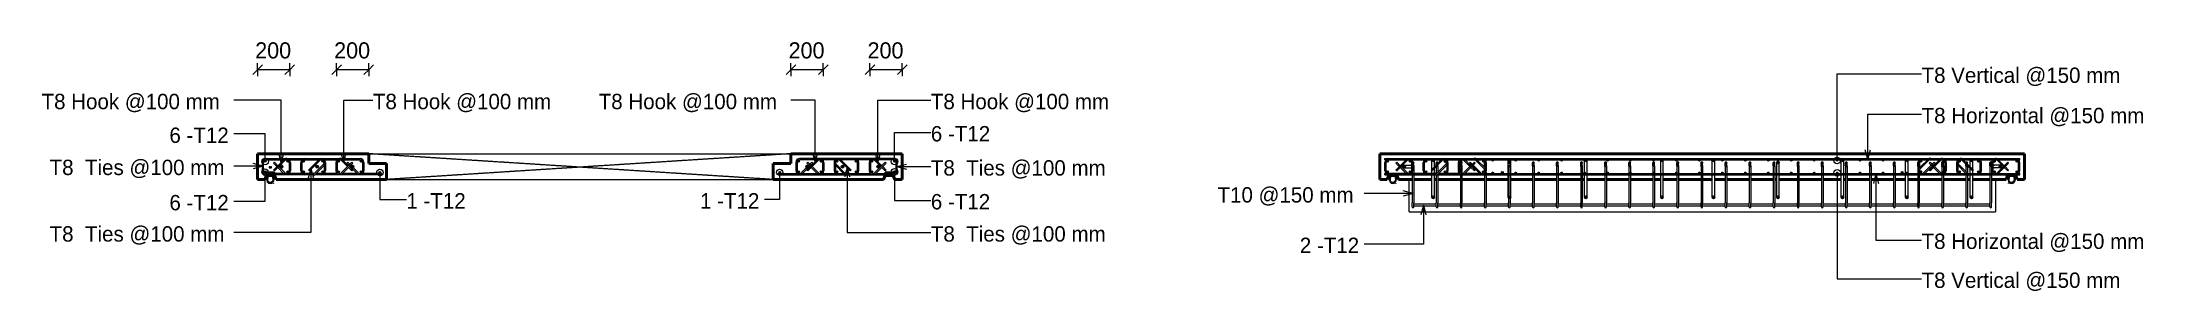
# Model space of a CAD drawing. Header units: millimetres. Extents: x -31655 to -5862, y 2843 to 78926.
# Drawn here: x -18900 to -5862, y 77382 to 78926 of the extents above.
import ezdxf

# ---------------------------------------------------------------- set-up
doc = ezdxf.new("R2010")
doc.units = ezdxf.units.MM
doc.linetypes.add('Overhead', pattern=[3.97, 2.38, -1.59])
for name, color, linetype, lineweight in [('A-ANNO-DIMS', 211, 'Continuous', 9), ('A-ANNO-DIMS-40', 211, 'Continuous', 9), ('A-FLOR-OVHD', 1, 'Overhead', 18), ('A-GENM', 13, 'Continuous', 18), ('A-WALL', 113, 'Continuous', 25), ('S-BEAM', 12, 'Continuous', 18), ('S-RBAR', 171, 'Continuous', 18), ('S-RBAR-IDEN', 171, 'Continuous', 9)]:
    doc.layers.add(name, color=color, linetype=linetype, lineweight=lineweight)
doc.styles.add('Nirmala UI', font='Nirmala.ttf', dxfattribs={"height": 95.25})
doc.styles.add('Nirmala UI Semilight', font='NirmalaS.ttf', dxfattribs={"height": 100})
doc.dimstyles.new('Diagonal_-_2_5mm_NI_UI', dxfattribs={"dimscale": 304.8, "dimtxt": 104.736395, "dimasz": 0.19685, "dimexe": 0.131234, "dimexo": 0.0625, "dimgap": 0.131234, "dimtad": 1, "dimdec": 4, "dimzin": 0, "dimdsep": 46, "dimtxsty": 'Nirmala UI Semilight', "dimblk1": 'OBLIQUE', "dimblk2": 'OBLIQUE', "dimsah": 1, "dimcen": 0.09, "dimazin": 0, "dimtfac": 1, "dimtdec": 4, "dimtix": 1, "dimtmove": 0, "dimatfit": 3, "dimfxl": 0.131234, "dimfxlon": 1, "dimtvp": 1, "dimtolj": 1, "dimtzin": 0, "dimarcsym": 2})

msp = doc.modelspace()

# ---------------------------------------------------------------- texts
at = {"layer": 'S-RBAR-IDEN', "char_height": 95.25, "attachment_point": 1, "style": 'Nirmala UI'}
for s, insert, width in [('T8 Vertical @150 mm', (-7236.12645, 78767.4911), 1558.4805), ('T8 Hook @100 mm', (-18902.6505, 78604.57732), 1407.76325), ('T8 Hook @100 mm', (-16846.45588, 78604.57732), 1407.76325), ('T8 Hook @100 mm', (-15445.16925, 78604.57732), 1407.76325), ('T8 Hook @100 mm', (-13384.17654, 78604.57732), 1407.76325), ('T8 Horizontal @150 mm', (-7236.12645, 78517.63899), 1766.91925), ('6 -T12', (-18109.18338, 78395.35812), 464.97875), ('6 -T12', (-13384.17654, 78404.66855), 464.97875), ('T8  Ties @100 mm', (-18852.65739, 78195.88348), 1346.835), ('T8  Ties @100 mm', (-13384.17654, 78192.84784), 1346.835), ('6 -T12', (-18109.18338, 77977.25271), 464.97875), ('1 -T12', (-16638.74723, 77988.45726), 464.97875), ('1 -T12', (-14816.39136, 77988.45726), 464.97875), ('6 -T12', (-13384.17654, 77983.03881), 464.97875), ('T10 @150 mm', (-11605.21724, 78025.47903), 1064.641), ('T8  Ties @100 mm', (-18852.65739, 77783.29158), 1346.835), ('T8  Ties @100 mm', (-13384.17654, 77783.29158), 1346.835), ('2 -T12', (-11094.54141, 77712.28926), 464.97875), ('T8 Horizontal @150 mm', (-7236.12645, 77737.52717), 1766.91925), ('T8 Vertical @150 mm', (-7236.12645, 77496.13841), 1558.4805)]:
    msp.add_mtext(s, dxfattribs=dict(at, insert=insert, width=width))

# ---------------------------------------------------------------- blocks, each defined once
blk = doc.blocks.new('loopbox down bent - Wire Loop-600440-Elevation Top')
at = {"layer": 'A-GENM'}
for p, q in [((-30346, 78119), (-30395, 78119)), ((-30395, 78111), (-30395, 78118)), ((-30395, 78118), (-30346, 78118)), ((-30395, 78118), (-30395, 78111)), ((-30388, 78098), (-30392, 78072)), ((-30391, 78103), (-30391, 78098)), ((-30391, 78098), (-30391, 78103)), ((-30389, 78098), (-30391, 78098)), ((-30390, 78097), (-30389, 78097)), ((-30389, 78097), (-30389, 78098)), ((-30386, 78071), (-30382, 78098)), ((-30384, 78098), (-30386, 78098)), ((-30383, 78098), (-30384, 78098)), ((-30383, 78098), (-30383, 78098)), ((-30382, 78098), (-30383, 78098)), ((-30382, 78098), (-30382, 78098)), ((-30375, 78151), (-30378, 78151)), ((-30378, 78145), (-30375, 78145)), ((-30364, 78151), (-30366, 78151)), ((-30366, 78145), (-30364, 78145)), ((-30359, 78098), (-30359, 78097)), ((-30359, 78097), (-30355, 78071)), ((-30349, 78072), (-30353, 78098)), ((-30350, 78098), (-30352, 78098)), ((-30352, 78098), (-30352, 78097)), ((-30352, 78097), (-30351, 78097)), ((-30350, 78103), (-30350, 78098)), ((-30349, 78098), (-30349, 78103)), ((-30346, 78118), (-30346, 78111)), ((-30345, 78111), (-30345, 78118)), ((-30350, 78047), (-30350, 78048))]:
    blk.add_line(p, q, dxfattribs=at)
at = {"layer": 'A-GENM', "flags": 128}
for points in [[(-30375, 78151), (-30376, 78151), (-30377, 78151), (-30377, 78151), (-30378, 78150), (-30378, 78149), (-30378, 78149), (-30378, 78148), (-30378, 78147), (-30378, 78147), (-30377, 78146), (-30377, 78146), (-30376, 78145), (-30375, 78145)], [(-30375, 78145), (-30375, 78145), (-30374, 78146), (-30373, 78146), (-30373, 78147), (-30372, 78147), (-30372, 78148), (-30372, 78149), (-30372, 78149), (-30373, 78150), (-30373, 78151), (-30374, 78151), (-30375, 78151), (-30375, 78151)], [(-30366, 78151), (-30367, 78151), (-30368, 78151), (-30368, 78151), (-30369, 78150), (-30369, 78149), (-30369, 78149), (-30369, 78148), (-30369, 78147), (-30369, 78147), (-30368, 78146), (-30368, 78146), (-30367, 78145), (-30366, 78145)], [(-30366, 78145), (-30366, 78145), (-30365, 78146), (-30364, 78146), (-30364, 78147), (-30363, 78147), (-30363, 78148), (-30363, 78149), (-30363, 78149), (-30364, 78150), (-30364, 78151), (-30365, 78151), (-30366, 78151), (-30366, 78151)], [(-30392, 78072), (-30390, 78059), (-30380, 78050), (-30367, 78048), (-30356, 78053), (-30349, 78065), (-30349, 78072)], [(-30355, 78071), (-30358, 78060), (-30367, 78054), (-30377, 78055), (-30385, 78063), (-30386, 78071)]]:
    blk.add_lwpolyline(points, dxfattribs=at)
at = {"layer": 'A-GENM'}
for centre, radius, start, end in [((-30395, 78118), 0.8, 90, 180), ((-30390, 78098), 1.2, 180, 270), ((-30351, 78098), 1.2, 270, 0), ((-30346, 78118), 0.8, 0, 90)]:
    blk.add_arc(centre, radius, start, end, dxfattribs=at)
blk = doc.blocks.new('loopbox down bent - Wire Loop-V1-Elevation Top')
at = {"layer": 'A-GENM'}
for p, q in [((-26506, 78119), (-26555, 78119)), ((-26555, 78118), (-26555, 78111)), ((-26555, 78111), (-26555, 78118)), ((-26555, 78118), (-26506, 78118)), ((-26551, 78103), (-26551, 78098)), ((-26551, 78098), (-26551, 78103)), ((-26549, 78098), (-26551, 78098)), ((-26550, 78097), (-26549, 78097)), ((-26549, 78097), (-26549, 78098)), ((-26510, 78098), (-26512, 78098)), ((-26512, 78098), (-26512, 78097)), ((-26512, 78097), (-26511, 78097)), ((-26510, 78103), (-26510, 78098)), ((-26509, 78098), (-26509, 78103)), ((-26506, 78118), (-26506, 78111)), ((-26505, 78111), (-26505, 78118))]:
    blk.add_line(p, q, dxfattribs=at)
for centre, radius, start, end in [((-26555, 78118), 0.8, 90, 180), ((-26550, 78098), 1.2, 180, 270), ((-26511, 78098), 1.2, 270, 0), ((-26506, 78118), 0.8, 0, 90)]:
    blk.add_arc(centre, radius, start, end, dxfattribs=at)
blk = doc.blocks.new('loopbox down bent - Wire Loop-600440-Elevation Top1')
at = {"layer": 'A-GENM'}
for p, q in [((-30388, 78098), (-30392, 78072)), ((-30390, 78097), (-30389, 78097)), ((-30389, 78097), (-30389, 78098)), ((-30386, 78071), (-30382, 78098)), ((-30384, 78098), (-30386, 78098)), ((-30383, 78098), (-30384, 78098)), ((-30382, 78098), (-30383, 78098)), ((-30382, 78098), (-30382, 78098)), ((-30359, 78098), (-30359, 78097)), ((-30359, 78097), (-30355, 78071)), ((-30349, 78072), (-30353, 78098)), ((-30352, 78098), (-30352, 78097)), ((-30352, 78097), (-30351, 78097)), ((-30350, 78047), (-30350, 78048))]:
    blk.add_line(p, q, dxfattribs=at)
at = {"layer": 'A-GENM', "flags": 128}
for points in [[(-30392, 78072), (-30390, 78059), (-30380, 78050), (-30367, 78048), (-30356, 78053), (-30349, 78065), (-30349, 78072)], [(-30355, 78071), (-30358, 78060), (-30367, 78054), (-30377, 78055), (-30385, 78063), (-30386, 78071)]]:
    blk.add_lwpolyline(points, dxfattribs=at)
at = {"layer": 'A-GENM'}
for centre, start, end in [((-30390, 78098), 202.2055, 270), ((-30351, 78098), 270, 337.7945)]:
    blk.add_arc(centre, 1.2, start, end, dxfattribs=at)
blk = doc.blocks.new('loopbox down bent - Wire Loop-V2-Elevation Top1')
at = {"layer": 'A-GENM'}
for p, q in [((-26548, 78098), (-26552, 78072)), ((-26550, 78097), (-26549, 78097)), ((-26549, 78097), (-26549, 78098)), ((-26546, 78071), (-26542, 78097)), ((-26542, 78097), (-26542, 78098)), ((-26519, 78098), (-26519, 78098)), ((-26519, 78098), (-26515, 78071)), ((-26518, 78098), (-26519, 78098)), ((-26517, 78098), (-26518, 78098)), ((-26517, 78098), (-26517, 78098)), ((-26515, 78098), (-26517, 78098)), ((-26509, 78072), (-26513, 78098)), ((-26512, 78098), (-26512, 78097)), ((-26512, 78097), (-26511, 78097)), ((-26551, 78047), (-26551, 78048))]:
    blk.add_line(p, q, dxfattribs=at)
at = {"layer": 'A-GENM', "flags": 128}
for points in [[(-26552, 78072), (-26550, 78059), (-26540, 78050), (-26527, 78048), (-26516, 78053), (-26509, 78065), (-26509, 78072)], [(-26515, 78071), (-26518, 78060), (-26527, 78054), (-26537, 78055), (-26545, 78063), (-26546, 78071)]]:
    blk.add_lwpolyline(points, dxfattribs=at)
at = {"layer": 'A-GENM'}
for centre, start, end in [((-26550, 78098), 202.2055, 270), ((-26511, 78098), 270, 337.7945)]:
    blk.add_arc(centre, 1.2, start, end, dxfattribs=at)
blk = doc.blocks.new('M_Rectangular Corbel - M_Rectangular Corbel-5472199-Elevation Top1')
at = {"layer": 'S-BEAM'}
for p, q in [((-30270, 77873), (-30270, 78073)), ((-26630, 78073), (-26630, 77873)), ((-30270, 77873), (-26630, 77873))]:
    blk.add_line(p, q, dxfattribs=at)
blk = doc.blocks.new('DIMBLOCK185-Elevation Top')
at = {"layer": 'A-ANNO-DIMS-40'}
for p, q in [((-13762, 78754), (-13792, 78724)), ((-13762, 78754), (-13762, 78794)), ((-13762, 78754), (-13732, 78784)), ((-13562, 78754), (-13762, 78754)), ((-13762, 78754), (-13762, 78714)), ((-13562, 78754), (-13592, 78724)), ((-13562, 78754), (-13562, 78794)), ((-13562, 78754), (-13532, 78784)), ((-13562, 78754), (-13562, 78714))]:
    blk.add_line(p, q, dxfattribs=at)
at = {"layer": 'A-ANNO-DIMS-40', "color": 0, "insert": (-13777, 78924), "char_height": 100, "width": 274.22, "attachment_point": 1, "line_spacing_factor": 1.142579, "style": 'Nirmala UI Semilight'}
blk.add_mtext('200', dxfattribs=at)
blk = doc.blocks.new('_Oblique')
at = {"color": 0, "linetype": 'ByBlock', "lineweight": -2}
blk.add_line((-0.5, -0.5), (0.5, 0.5), dxfattribs=at)
blk = doc.blocks.new('DIMBLOCK186-Elevation Top')
at = {"layer": 'A-ANNO-DIMS-40'}
for p, q in [((-14252, 78754), (-14282, 78724)), ((-14252, 78754), (-14252, 78794)), ((-14252, 78754), (-14222, 78784)), ((-14052, 78754), (-14252, 78754)), ((-14252, 78754), (-14252, 78714)), ((-14052, 78754), (-14082, 78724)), ((-14052, 78754), (-14052, 78794)), ((-14052, 78754), (-14022, 78784)), ((-14052, 78754), (-14052, 78714))]:
    blk.add_line(p, q, dxfattribs=at)
at = {"layer": 'A-ANNO-DIMS-40', "color": 0, "insert": (-14267, 78924), "char_height": 100, "width": 274.22, "attachment_point": 1, "line_spacing_factor": 1.142579, "style": 'Nirmala UI Semilight'}
blk.add_mtext('200', dxfattribs=at)
blk = doc.blocks.new('DIMBLOCK187-Elevation Top')
at = {"layer": 'A-ANNO-DIMS-40'}
for p, q in [((-17072, 78754), (-17102, 78724)), ((-17072, 78754), (-17072, 78794)), ((-17072, 78754), (-17042, 78784)), ((-16872, 78754), (-17072, 78754)), ((-17072, 78754), (-17072, 78714)), ((-16872, 78754), (-16902, 78724)), ((-16872, 78754), (-16872, 78794)), ((-16872, 78754), (-16842, 78784)), ((-16872, 78754), (-16872, 78714))]:
    blk.add_line(p, q, dxfattribs=at)
at = {"layer": 'A-ANNO-DIMS-40', "color": 0, "insert": (-17087, 78924), "char_height": 100, "width": 274.22, "attachment_point": 1, "line_spacing_factor": 1.142579, "style": 'Nirmala UI Semilight'}
blk.add_mtext('200', dxfattribs=at)
blk = doc.blocks.new('DIMBLOCK188-Elevation Top')
at = {"layer": 'A-ANNO-DIMS-40'}
for p, q in [((-17562, 78754), (-17592, 78724)), ((-17562, 78754), (-17562, 78794)), ((-17562, 78754), (-17532, 78784)), ((-17362, 78754), (-17562, 78754)), ((-17562, 78754), (-17562, 78714)), ((-17362, 78754), (-17392, 78724)), ((-17362, 78754), (-17362, 78794)), ((-17362, 78754), (-17332, 78784)), ((-17362, 78754), (-17362, 78714))]:
    blk.add_line(p, q, dxfattribs=at)
at = {"layer": 'A-ANNO-DIMS-40', "color": 0, "insert": (-17577, 78924), "char_height": 100, "width": 274.22, "attachment_point": 1, "line_spacing_factor": 1.142579, "style": 'Nirmala UI Semilight'}
blk.add_mtext('200', dxfattribs=at)

# ---------------------------------------------------------------- dimensions: what is measured, and where the dimension line sits
at = {"layer": 'A-ANNO-DIMS'}
for base, p1, p2, picture, middle in [((-17562.4068, 78753.84438), (-17362.4068, 78713.84438), (-17562.4068, 78713.84438), 'DIMBLOCK188-Elevation Top', (-17462.4068, 78845.51802)), ((-17072.4068, 78753.84438), (-16872.4068, 78713.84438), (-17072.4068, 78713.84438), 'DIMBLOCK187-Elevation Top', (-16972.4068, 78845.51802)), ((-14252.4068, 78753.84438), (-14052.4068, 78713.84438), (-14252.4068, 78713.84438), 'DIMBLOCK186-Elevation Top', (-14152.4068, 78845.51802)), ((-13762.4068, 78753.84438), (-13562.4068, 78713.84438), (-13762.4068, 78713.84438), 'DIMBLOCK185-Elevation Top', (-13662.4068, 78845.51802))]:
    dim = msp.add_linear_dim(base=base, p1=p1, p2=p2, dimstyle='Diagonal_-_2_5mm_NI_UI', override={"dimpost": '<>', "dimfxl": 200}, dxfattribs=at)
    dim.commit()
    dim.dimension.update_dxf_attribs({"geometry": picture, "text_midpoint": middle})

# ---------------------------------------------------------------- hatches: boundary and pattern name
at = {"layer": 'S-RBAR'}
h = msp.add_hatch(color=256, dxfattribs=at)
edge = h.paths.add_edge_path()
edge.add_arc((-17515.47787, 78186.11365), 6, 0, 360)
h = msp.add_hatch(color=256, dxfattribs=at)
edge = h.paths.add_edge_path()
edge.add_arc((-17515.47787, 78119.97152), 6, 0, 360)
for points in [[(-17515.47787, 78180.11365), (-17509.47787, 78186.11365), (-17515.47787, 78192.11365), (-17521.47787, 78186.11365)], [(-17515.47787, 78113.97152), (-17509.47787, 78119.97152), (-17515.47787, 78125.97152), (-17521.47787, 78119.97152), (-17518.1611, 78116.65474)], [(-17412.53579, 78145.04259), (-17404.92734, 78150.57045), (-17407.83351, 78159.51472), (-17417.23808, 78159.51472), (-17420.14425, 78150.57045)], [(-17374.99944, 78180.11365), (-17368.99944, 78186.11365), (-17374.99944, 78192.11365), (-17380.99944, 78186.11365)], [(-17374.99944, 78113.97152), (-17368.99944, 78119.97152), (-17374.99944, 78125.97152), (-17380.99944, 78119.97152)], [(-17277.02102, 78180.11365), (-17271.02102, 78186.11365), (-17277.02102, 78192.11365), (-17283.02102, 78186.11365)], [(-17277.02102, 78113.97152), (-17271.02102, 78119.97152), (-17277.02102, 78125.97152), (-17283.02102, 78119.97152)], [(-17194.87894, 78145.43413), (-17185.93467, 78148.3403), (-17185.93467, 78157.74487), (-17194.87894, 78160.65104), (-17200.4068, 78153.04259), (-17200.02535, 78152.51756)], [(-17157.79259, 78180.11365), (-17151.79259, 78186.11365), (-17157.79259, 78192.11365), (-17163.79259, 78186.11365)], [(-17157.79259, 78113.97152), (-17151.79259, 78119.97152), (-17157.79259, 78125.97152), (-17163.79259, 78119.97152)], [(-17059.81416, 78180.11365), (-17053.81416, 78186.11365), (-17059.81416, 78192.11365), (-17065.81416, 78186.11365)], [(-17059.81416, 78113.97152), (-17053.81416, 78119.97152), (-17059.81416, 78125.97152), (-17065.81416, 78119.97152)], [(-16974.87894, 78145.43413), (-16965.93467, 78148.3403), (-16965.93467, 78157.74487), (-16974.87894, 78160.65104), (-16980.4068, 78153.04259)], [(-16919.33574, 78180.11365), (-16913.33574, 78186.11365), (-16919.33574, 78192.11365), (-16925.33574, 78186.11365)], [(-16919.33574, 78113.97152), (-16913.33574, 78119.97152), (-16919.33574, 78125.97152), (-16925.33574, 78119.97152)], [(-16803.08574, 78111.04259), (-16797.08574, 78117.04259), (-16803.08574, 78123.04259), (-16809.08574, 78117.04259)], [(-14321.72787, 78111.04259), (-14315.72787, 78117.04259), (-14321.72787, 78123.04259), (-14327.72787, 78117.04259)], [(-14205.47787, 78180.11365), (-14199.47787, 78186.11365), (-14205.47787, 78192.11365), (-14211.47787, 78186.11365)], [(-14205.47787, 78113.97152), (-14199.47787, 78119.97152), (-14205.47787, 78125.97152), (-14211.47787, 78119.97152)], [(-14154.87894, 78145.43413), (-14145.93467, 78148.3403), (-14145.93467, 78157.74487), (-14154.87894, 78160.65104), (-14160.4068, 78153.04259)], [(-14064.99944, 78180.11365), (-14058.99944, 78186.11365), (-14064.99944, 78192.11365), (-14070.99944, 78186.11365)], [(-14064.99944, 78113.97152), (-14058.99944, 78119.97152), (-14064.99944, 78125.97152), (-14070.99944, 78119.97152)], [(-13967.02102, 78180.11365), (-13961.02102, 78186.11365), (-13967.02102, 78192.11365), (-13973.02102, 78186.11365)], [(-13967.02102, 78113.97152), (-13961.02102, 78119.97152), (-13967.02102, 78125.97152), (-13973.02102, 78119.97152)], [(-13934.87894, 78145.43413), (-13925.93467, 78148.3403), (-13925.93467, 78157.74487), (-13934.87894, 78160.65104), (-13940.4068, 78153.04259), (-13940.02535, 78152.51756)], [(-13847.79259, 78180.11365), (-13841.79259, 78186.11365), (-13847.79259, 78192.11365), (-13853.79259, 78186.11365)], [(-13847.79259, 78113.97152), (-13841.79259, 78119.97152), (-13847.79259, 78125.97152), (-13853.79259, 78119.97152)], [(-13749.81416, 78180.11365), (-13743.81416, 78186.11365), (-13749.90023, 78192.02759), (-13755.81416, 78186.11365), (-13749.90023, 78180.19972)], [(-13749.81416, 78113.97152), (-13743.81416, 78119.97152), (-13749.90023, 78125.88545), (-13755.81416, 78119.97152), (-13749.90023, 78114.05758)], [(-13716.9801, 78146.57045), (-13707.57553, 78146.57045), (-13704.66936, 78155.51472), (-13712.27781, 78161.04259), (-13719.88627, 78155.51472), (-13718.91243, 78152.51756)], [(-13716.9801, 78146.57045), (-13707.57553, 78146.57045), (-13704.66936, 78155.51472), (-13712.27781, 78161.04259), (-13719.88627, 78155.51472), (-13718.91243, 78152.51756)], [(-13609.33574, 78180.11365), (-13603.33574, 78186.11365), (-13609.33574, 78192.11365), (-13615.33574, 78186.11365)], [(-13609.33574, 78113.97152), (-13603.33574, 78119.97152), (-13609.33574, 78125.97152), (-13615.33574, 78119.97152)], [(-10550.26195, 78180.11365), (-10544.26195, 78186.11365), (-10550.26195, 78192.11365), (-10556.26195, 78186.11365), (-10553.17179, 78183.02349)], [(-10550.26195, 78113.97152), (-10544.26195, 78119.97152), (-10550.26195, 78125.97152), (-10556.26195, 78119.97152), (-10551.24965, 78114.95922)], [(-10447.31987, 78145.04259), (-10439.71142, 78150.57045), (-10442.61759, 78159.51472), (-10452.02216, 78159.51472), (-10454.92833, 78150.57045)], [(-10409.78353, 78180.11365), (-10403.78353, 78186.11365), (-10409.78353, 78192.11365), (-10415.78353, 78186.11365), (-10412.69337, 78183.02349)], [(-10409.78353, 78113.97152), (-10403.78353, 78119.97152), (-10409.78353, 78125.97152), (-10415.78353, 78119.97152)], [(-10392.19088, 78172.36394), (-10387.19088, 78177.36394), (-10392.19088, 78182.36394), (-10397.19088, 78177.36394)], [(-10392.19088, 78151.90658), (-10387.19088, 78156.90658), (-10392.19088, 78161.90658), (-10397.19088, 78156.90658)], [(-10311.8051, 78180.11365), (-10305.8051, 78186.11365), (-10311.8051, 78192.11365), (-10317.8051, 78186.11365), (-10314.71494, 78183.02349)], [(-10311.8051, 78113.97152), (-10305.8051, 78119.97152), (-10311.8051, 78125.97152), (-10317.8051, 78119.97152)], [(-10264.32579, 78185.43413), (-10258.79793, 78193.04259), (-10264.32579, 78200.65104), (-10273.27007, 78197.74487), (-10273.27007, 78188.3403), (-10268.63819, 78186.83532)], [(-10242.81588, 78172.36394), (-10237.81588, 78177.36394), (-10242.81588, 78182.36394), (-10247.81588, 78177.36394)], [(-10242.81588, 78151.90658), (-10237.81588, 78156.90658), (-10242.81588, 78161.90658), (-10247.81588, 78156.90658)], [(-10192.57667, 78180.11365), (-10186.57667, 78186.11365), (-10192.57667, 78192.11365), (-10198.57667, 78186.11365), (-10194.11967, 78181.65665)], [(-10192.57667, 78113.97152), (-10186.57667, 78119.97152), (-10192.57667, 78125.97152), (-10198.57667, 78119.97152), (-10194.11967, 78115.51452)], [(-10094.59824, 78180.11365), (-10088.59824, 78186.11365), (-10094.59824, 78192.11365), (-10100.59824, 78186.11365), (-10097.50809, 78183.02349)], [(-10094.59824, 78113.97152), (-10088.59824, 78119.97152), (-10094.59824, 78125.97152), (-10100.59824, 78119.97152)], [(-10093.44088, 78172.36394), (-10088.44088, 78177.36394), (-10093.44088, 78182.36394), (-10098.44088, 78177.36394)], [(-10093.44088, 78151.90658), (-10088.44088, 78156.90658), (-10093.44088, 78161.90658), (-10098.44088, 78156.90658)], [(-9954.11982, 78180.11365), (-9948.11982, 78186.11365), (-9954.11982, 78192.11365), (-9960.11982, 78186.11365), (-9957.02966, 78183.02349)], [(-9954.11982, 78113.97152), (-9948.11982, 78119.97152), (-9954.11982, 78125.97152), (-9960.11982, 78119.97152)], [(-9944.06588, 78172.36394), (-9939.06588, 78177.36394), (-9944.06588, 78182.36394), (-9949.06588, 78177.36394)], [(-9944.06588, 78151.90658), (-9939.06588, 78156.90658), (-9944.06588, 78161.90658), (-9949.06588, 78156.90658)], [(-9897.19088, 78187.04259), (-9893.19088, 78191.04259), (-9897.19088, 78195.04259), (-9901.19088, 78191.04259)], [(-9897.19088, 78111.04259), (-9893.19088, 78115.04259), (-9897.19088, 78119.04259), (-9901.19088, 78115.04259)], [(-9837.86982, 78111.04259), (-9831.86982, 78117.04259), (-9837.86982, 78123.04259), (-9843.86982, 78117.04259)], [(-9791.2245, 78185.43413), (-9785.69664, 78193.04259), (-9791.2245, 78200.65104), (-9800.16878, 78197.74487), (-9800.16878, 78188.3403)], [(-9794.69088, 78172.36394), (-9789.69088, 78177.36394), (-9794.69088, 78182.36394), (-9799.69088, 78177.36394)], [(-9794.69088, 78151.90658), (-9789.69088, 78156.90658), (-9794.69088, 78161.90658), (-9799.69088, 78156.90658)], [(-9754.71617, 78187.04259), (-9750.71617, 78191.04259), (-9754.71617, 78195.04259), (-9758.71617, 78191.04259)], [(-9754.71617, 78111.04259), (-9750.71617, 78115.04259), (-9754.71617, 78119.04259), (-9758.71617, 78115.04259)], [(-9645.31588, 78172.36394), (-9640.31588, 78177.36394), (-9645.31588, 78182.36394), (-9650.31588, 78177.36394)], [(-9645.31588, 78151.90658), (-9640.31588, 78156.90658), (-9645.31588, 78161.90658), (-9650.31588, 78156.90658)], [(-9612.24146, 78187.04259), (-9608.24146, 78191.04259), (-9612.24146, 78195.04259), (-9616.24146, 78191.04259)], [(-9612.24146, 78111.04259), (-9608.24146, 78115.04259), (-9612.24146, 78119.04259), (-9616.24146, 78115.04259)], [(-9495.94088, 78172.36394), (-9490.94088, 78177.36394), (-9495.94088, 78182.36394), (-9500.94088, 78177.36394)], [(-9495.94088, 78151.90658), (-9490.94088, 78156.90658), (-9495.94088, 78161.90658), (-9500.94088, 78156.90658)], [(-9469.76675, 78187.04259), (-9465.76675, 78191.04259), (-9469.76675, 78195.04259), (-9473.76675, 78191.04259)], [(-9469.76675, 78111.04259), (-9465.76675, 78115.04259), (-9469.76675, 78119.04259), (-9473.76675, 78115.04259)], [(-9346.56588, 78172.36394), (-9341.56588, 78177.36394), (-9346.56588, 78182.36394), (-9351.56588, 78177.36394)], [(-9346.56588, 78151.90658), (-9341.56588, 78156.90658), (-9346.56588, 78161.90658), (-9351.56588, 78156.90658)], [(-9327.29204, 78187.04259), (-9323.29204, 78191.04259), (-9327.29204, 78195.04259), (-9331.29204, 78191.04259)], [(-9327.29204, 78111.04259), (-9323.29204, 78115.04259), (-9327.29204, 78119.04259), (-9331.29204, 78115.04259)], [(-9317.89117, 78185.43413), (-9312.36331, 78193.04259), (-9317.89117, 78200.65104), (-9326.83544, 78197.74487), (-9326.83544, 78188.3403)], [(-9197.19088, 78172.36394), (-9192.19088, 78177.36394), (-9197.19088, 78182.36394), (-9202.19088, 78177.36394)], [(-9197.19088, 78151.90658), (-9192.19088, 78156.90658), (-9197.19088, 78161.90658), (-9202.19088, 78156.90658)], [(-9184.81733, 78187.04259), (-9180.81733, 78191.04259), (-9184.81733, 78195.04259), (-9188.81733, 78191.04259)], [(-9184.81733, 78111.04259), (-9180.81733, 78115.04259), (-9184.81733, 78119.04259), (-9188.81733, 78115.04259)], [(-9047.81588, 78172.36394), (-9042.81588, 78177.36394), (-9047.81588, 78182.36394), (-9052.81588, 78177.36394)], [(-9047.81588, 78151.90658), (-9042.81588, 78156.90658), (-9047.81588, 78161.90658), (-9052.81588, 78156.90658)], [(-9042.34262, 78187.04259), (-9038.34262, 78191.04259), (-9042.34262, 78195.04259), (-9046.34262, 78191.04259)], [(-9042.34262, 78111.04259), (-9038.34262, 78115.04259), (-9042.34262, 78119.04259), (-9046.34262, 78115.04259)], [(-8899.86791, 78187.04259), (-8895.86791, 78191.04259), (-8899.86791, 78195.04259), (-8903.86791, 78191.04259)], [(-8899.86791, 78111.04259), (-8895.86791, 78115.04259), (-8899.86791, 78119.04259), (-8903.86791, 78115.04259)], [(-8898.44088, 78172.36394), (-8893.44088, 78177.36394), (-8898.44088, 78182.36394), (-8903.44088, 78177.36394)], [(-8898.44088, 78151.90658), (-8893.44088, 78156.90658), (-8898.44088, 78161.90658), (-8903.44088, 78156.90658)], [(-8844.55784, 78185.43413), (-8839.02997, 78193.04259), (-8844.55784, 78200.65104), (-8853.50211, 78197.74487), (-8853.50211, 78188.3403)], [(-8757.3932, 78187.04259), (-8753.3932, 78191.04259), (-8757.3932, 78195.04259), (-8761.3932, 78191.04259)], [(-8757.3932, 78111.04259), (-8753.3932, 78115.04259), (-8757.3932, 78119.04259), (-8761.3932, 78115.04259)], [(-8749.06588, 78172.36394), (-8744.06588, 78177.36394), (-8749.06588, 78182.36394), (-8754.06588, 78177.36394)], [(-8749.06588, 78151.90658), (-8744.06588, 78156.90658), (-8749.06588, 78161.90658), (-8754.06588, 78156.90658)], [(-8614.91849, 78187.04259), (-8610.91849, 78191.04259), (-8614.91849, 78195.04259), (-8618.91849, 78191.04259)], [(-8614.91849, 78111.04259), (-8610.91849, 78115.04259), (-8614.91849, 78119.04259), (-8618.91849, 78115.04259)], [(-8599.69088, 78172.36394), (-8594.69088, 78177.36394), (-8599.69088, 78182.36394), (-8604.69088, 78177.36394)], [(-8599.69088, 78151.90658), (-8594.69088, 78156.90658), (-8599.69088, 78161.90658), (-8604.69088, 78156.90658)], [(-8524.71875, 78185.43413), (-8519.19088, 78193.04259), (-8524.71875, 78200.65104), (-8533.66302, 78197.74487), (-8533.66302, 78188.3403)], [(-8472.44378, 78187.04259), (-8468.44378, 78191.04259), (-8472.44378, 78195.04259), (-8476.44378, 78191.04259)], [(-8472.44378, 78111.04259), (-8468.44378, 78115.04259), (-8472.44378, 78119.04259), (-8476.44378, 78115.04259)], [(-8450.31588, 78172.36394), (-8445.31588, 78177.36394), (-8450.31588, 78182.36394), (-8455.31588, 78177.36394)], [(-8450.31588, 78151.90658), (-8445.31588, 78156.90658), (-8450.31588, 78161.90658), (-8455.31588, 78156.90658)], [(-8329.96907, 78187.04259), (-8325.96907, 78191.04259), (-8329.96907, 78195.04259), (-8333.96907, 78191.04259), (-8331.15654, 78188.23006)], [(-8329.96907, 78111.04259), (-8325.96907, 78115.04259), (-8329.96907, 78119.04259), (-8333.96907, 78115.04259), (-8331.15654, 78112.23006)], [(-8300.94088, 78172.36394), (-8295.94088, 78177.36394), (-8300.94088, 78182.36394), (-8305.94088, 78177.36394)], [(-8300.94088, 78151.90658), (-8295.94088, 78156.90658), (-8300.94088, 78161.90658), (-8305.94088, 78156.90658)], [(-8187.49436, 78187.04259), (-8183.49436, 78191.04259), (-8187.49436, 78195.04259), (-8191.49436, 78191.04259)], [(-8187.49436, 78111.04259), (-8183.49436, 78115.04259), (-8187.49436, 78119.04259), (-8191.49436, 78115.04259)], [(-8151.56588, 78172.36394), (-8146.56588, 78177.36394), (-8151.56588, 78182.36394), (-8156.56588, 78177.36394)], [(-8151.56588, 78151.90658), (-8146.56588, 78156.90658), (-8151.56588, 78161.90658), (-8156.56588, 78156.90658)], [(-8124.71875, 78170.76473), (-8119.19088, 78178.37318), (-8124.71875, 78185.98163), (-8133.66302, 78183.02349), (-8133.66302, 78173.6709)], [(-8045.01965, 78187.04259), (-8041.01965, 78191.04259), (-8045.01965, 78195.04259), (-8049.01965, 78191.04259)], [(-8045.01965, 78111.04259), (-8041.01965, 78115.04259), (-8045.01965, 78119.04259), (-8049.01965, 78115.04259)], [(-8002.19088, 78172.36394), (-7997.19088, 78177.36394), (-8002.19088, 78182.36394), (-8007.19088, 78177.36394)], [(-8002.19088, 78151.90658), (-7997.19088, 78156.90658), (-8002.19088, 78161.90658), (-8007.19088, 78156.90658)], [(-7902.54494, 78187.04259), (-7898.54494, 78191.04259), (-7902.54494, 78195.04259), (-7906.54494, 78191.04259)], [(-7902.54494, 78111.04259), (-7898.54494, 78115.04259), (-7902.54494, 78119.04259), (-7906.54494, 78115.04259)], [(-7852.81588, 78172.36394), (-7847.81588, 78177.36394), (-7852.81588, 78182.36394), (-7857.81588, 78177.36394)], [(-7852.81588, 78151.90658), (-7847.81588, 78156.90658), (-7852.81588, 78161.90658), (-7857.81588, 78156.90658)], [(-7760.07023, 78187.04259), (-7756.07023, 78191.04259), (-7760.07023, 78195.04259), (-7764.07023, 78191.04259)], [(-7760.07023, 78111.04259), (-7756.07023, 78115.04259), (-7760.07023, 78119.04259), (-7764.07023, 78115.04259)], [(-7724.71875, 78185.43413), (-7719.19088, 78193.04259), (-7724.71875, 78200.65104), (-7733.66302, 78197.74487), (-7733.66302, 78188.3403)], [(-7703.44088, 78172.36394), (-7698.44088, 78177.36394), (-7703.44088, 78182.36394), (-7708.44088, 78177.36394)], [(-7703.44088, 78151.90658), (-7698.44088, 78156.90658), (-7703.44088, 78161.90658), (-7708.44088, 78156.90658)], [(-7617.59552, 78187.04259), (-7613.59552, 78191.04259), (-7617.59552, 78195.04259), (-7621.59552, 78191.04259)], [(-7617.59552, 78111.04259), (-7613.59552, 78115.04259), (-7617.59552, 78119.04259), (-7621.59552, 78115.04259)], [(-7554.06588, 78172.36394), (-7549.06588, 78177.36394), (-7554.06588, 78182.36394), (-7559.06588, 78177.36394)], [(-7554.06588, 78151.90658), (-7549.06588, 78156.90658), (-7554.06588, 78161.90658), (-7559.06588, 78156.90658)], [(-7475.12081, 78187.04259), (-7471.12081, 78191.04259), (-7475.12081, 78195.04259), (-7479.12081, 78191.04259)], [(-7475.12081, 78111.04259), (-7471.12081, 78115.04259), (-7475.12081, 78119.04259), (-7479.12081, 78115.04259)], [(-7404.69088, 78172.36394), (-7399.69088, 78177.36394), (-7404.69088, 78182.36394), (-7409.69088, 78177.36394)], [(-7404.69088, 78151.90658), (-7399.69088, 78156.90658), (-7404.69088, 78161.90658), (-7409.69088, 78156.90658)], [(-7356.51195, 78111.04259), (-7350.51195, 78117.04259), (-7356.51195, 78123.04259), (-7362.41572, 78116.94635)], [(-7332.6461, 78187.04259), (-7328.6461, 78191.04259), (-7332.6461, 78195.04259), (-7336.6461, 78191.04259)], [(-7332.6461, 78111.04259), (-7328.6461, 78115.04259), (-7332.6461, 78119.04259), (-7336.6461, 78115.04259)], [(-7324.71875, 78185.43413), (-7319.19088, 78193.04259), (-7324.71875, 78200.65104), (-7333.66302, 78197.74487), (-7333.66302, 78188.3403)], [(-7255.31588, 78172.36394), (-7250.31588, 78177.36394), (-7255.31588, 78182.36394), (-7260.31588, 78177.36394)], [(-7255.31588, 78151.90658), (-7250.31588, 78156.90658), (-7255.31588, 78161.90658), (-7260.31588, 78156.90658)], [(-7240.26195, 78180.11365), (-7234.26195, 78186.11365), (-7240.26195, 78192.11365), (-7246.26195, 78186.11365), (-7243.17179, 78183.02349)], [(-7240.26195, 78113.97152), (-7234.26195, 78119.97152), (-7240.26195, 78125.97152), (-7246.26195, 78119.97152)], [(-7105.94088, 78172.36394), (-7100.94088, 78177.36394), (-7105.94088, 78182.36394), (-7110.94088, 78177.36394)], [(-7105.94088, 78151.90658), (-7100.94088, 78156.90658), (-7105.94088, 78161.90658), (-7110.94088, 78156.90658)], [(-7099.78353, 78180.11365), (-7093.78353, 78186.11365), (-7099.78353, 78192.11365), (-7105.78353, 78186.11365), (-7102.69337, 78183.02349)], [(-7099.78353, 78113.97152), (-7093.78353, 78119.97152), (-7099.78353, 78125.97152), (-7105.78353, 78119.97152)], [(-7001.8051, 78180.11365), (-6995.8051, 78186.11365), (-7001.8051, 78192.11365), (-7007.8051, 78186.11365), (-7004.71494, 78183.02349)], [(-7001.8051, 78113.97152), (-6995.8051, 78119.97152), (-7001.8051, 78125.97152), (-7007.8051, 78119.97152)], [(-6956.56588, 78172.36394), (-6951.56588, 78177.36394), (-6956.56588, 78182.36394), (-6961.56588, 78177.36394)], [(-6956.56588, 78151.90658), (-6951.56588, 78156.90658), (-6956.56588, 78161.90658), (-6961.56588, 78156.90658)], [(-6924.32579, 78185.43413), (-6918.79793, 78193.04259), (-6924.32579, 78200.65104), (-6933.27007, 78197.74487), (-6933.27007, 78188.3403)], [(-6882.57667, 78180.11365), (-6876.57667, 78186.11365), (-6882.57667, 78192.11365), (-6888.57667, 78186.11365), (-6885.48651, 78183.02349)], [(-6882.57667, 78113.97152), (-6876.57667, 78119.97152), (-6882.57667, 78125.97152), (-6888.57667, 78119.97152)], [(-6807.19088, 78172.36394), (-6802.19088, 78177.36394), (-6807.19088, 78182.36394), (-6812.19088, 78177.36394)], [(-6807.19088, 78151.90658), (-6802.19088, 78156.90658), (-6807.19088, 78161.90658), (-6812.19088, 78156.90658)], [(-6784.59824, 78180.11365), (-6778.59824, 78186.11365), (-6784.59824, 78192.11365), (-6790.59824, 78186.11365), (-6787.50809, 78183.02349)], [(-6784.59824, 78113.97152), (-6778.59824, 78119.97152), (-6784.59824, 78125.97152), (-6790.59824, 78119.97152)], [(-6751.76418, 78146.57045), (-6742.35961, 78146.57045), (-6739.45344, 78155.51472), (-6747.0619, 78161.04259), (-6754.67035, 78155.51472)], [(-6751.76418, 78146.57045), (-6742.35961, 78146.57045), (-6739.45344, 78155.51472), (-6747.0619, 78161.04259), (-6754.67035, 78155.51472)], [(-6644.11982, 78180.11365), (-6638.11982, 78186.11365), (-6644.11982, 78192.11365), (-6650.11982, 78186.11365), (-6647.02966, 78183.02349)], [(-6644.11982, 78113.97152), (-6638.11982, 78119.97152), (-6644.11982, 78125.97152), (-6650.11982, 78119.97152)], [(-10264.32579, 77955.43413), (-10258.79793, 77963.04259), (-10264.32579, 77970.65104), (-10273.27007, 77967.74487), (-10273.27007, 77958.3403), (-10268.63819, 77956.83532)], [(-9791.2245, 77955.43413), (-9785.69664, 77963.04259), (-9791.2245, 77970.65104), (-9800.16878, 77967.74487), (-9800.16878, 77958.3403)], [(-9317.89117, 77955.43413), (-9312.36331, 77963.04259), (-9317.89117, 77970.65104), (-9326.83544, 77967.74487), (-9326.83544, 77958.3403)], [(-8844.55784, 77955.43413), (-8839.02997, 77963.04259), (-8844.55784, 77970.65104), (-8853.50211, 77967.74487), (-8853.50211, 77958.3403)], [(-8524.71875, 77955.43413), (-8519.19088, 77963.04259), (-8524.71875, 77970.65104), (-8533.66302, 77967.74487), (-8533.66302, 77958.3403)], [(-8124.71875, 77955.43413), (-8119.19088, 77963.04259), (-8124.71875, 77970.65104), (-8133.66302, 77967.74487), (-8133.66302, 77958.3403)], [(-7724.71875, 77955.43413), (-7719.19088, 77963.04259), (-7724.71875, 77970.65104), (-7733.66302, 77967.74487), (-7733.66302, 77958.3403)], [(-7324.71875, 77955.43413), (-7319.19088, 77963.04259), (-7324.71875, 77970.65104), (-7333.66302, 77967.74487), (-7333.66302, 77958.3403)], [(-6924.32579, 77955.43413), (-6918.79793, 77963.04259), (-6924.32579, 77970.65104), (-6933.27007, 77967.74487), (-6933.27007, 77958.3403)]]:
    msp.add_hatch(color=256, dxfattribs=at).paths.add_polyline_path(points)
h = msp.add_hatch(color=256, dxfattribs=at)
edge = h.paths.add_edge_path()
edge.add_arc((-17412.53579, 78153.04259), 8, 0, 360)
h = msp.add_hatch(color=256, dxfattribs=at)
edge = h.paths.add_edge_path()
edge.add_arc((-17374.99944, 78186.11365), 6, 0, 360)
h = msp.add_hatch(color=256, dxfattribs=at)
edge = h.paths.add_edge_path()
edge.add_arc((-17374.99944, 78119.97152), 6, 0, 360)
h = msp.add_hatch(color=256, dxfattribs=at)
edge = h.paths.add_edge_path()
edge.add_arc((-17277.02102, 78186.11365), 6, 0, 360)
h = msp.add_hatch(color=256, dxfattribs=at)
edge = h.paths.add_edge_path()
edge.add_arc((-17277.02102, 78119.97152), 6, 0, 360)
h = msp.add_hatch(color=256, dxfattribs=at)
edge = h.paths.add_edge_path()
edge.add_arc((-17192.4068, 78153.04259), 8, 0, 360)
h = msp.add_hatch(color=256, dxfattribs=at)
edge = h.paths.add_edge_path()
edge.add_arc((-17157.79259, 78186.11365), 6, 0, 360)
h = msp.add_hatch(color=256, dxfattribs=at)
edge = h.paths.add_edge_path()
edge.add_arc((-17157.79259, 78119.97152), 6, 0, 360)
h = msp.add_hatch(color=256, dxfattribs=at)
edge = h.paths.add_edge_path()
edge.add_arc((-17059.81416, 78186.11365), 6, 0, 360)
h = msp.add_hatch(color=256, dxfattribs=at)
edge = h.paths.add_edge_path()
edge.add_arc((-17059.81416, 78119.97152), 6, 0, 360)
h = msp.add_hatch(color=256, dxfattribs=at)
edge = h.paths.add_edge_path()
edge.add_arc((-16972.4068, 78153.04259), 8, 0, 360)
h = msp.add_hatch(color=256, dxfattribs=at)
edge = h.paths.add_edge_path()
edge.add_arc((-16919.33574, 78186.11365), 6, 0, 360)
h = msp.add_hatch(color=256, dxfattribs=at)
edge = h.paths.add_edge_path()
edge.add_arc((-16919.33574, 78119.97152), 6, 0, 360)
h = msp.add_hatch(color=256, dxfattribs=at)
edge = h.paths.add_edge_path()
edge.add_arc((-16803.08574, 78117.04259), 6, 0, 360)
h = msp.add_hatch(color=256, dxfattribs=at)
edge = h.paths.add_edge_path()
edge.add_arc((-14321.72787, 78117.04259), 6, 0, 360)
h = msp.add_hatch(color=256, dxfattribs=at)
edge = h.paths.add_edge_path()
edge.add_arc((-14205.47787, 78186.11365), 6, 0, 360)
h = msp.add_hatch(color=256, dxfattribs=at)
edge = h.paths.add_edge_path()
edge.add_arc((-14205.47787, 78119.97152), 6, 0, 360)
h = msp.add_hatch(color=256, dxfattribs=at)
edge = h.paths.add_edge_path()
edge.add_arc((-14152.4068, 78153.04259), 8, 0, 360)
h = msp.add_hatch(color=256, dxfattribs=at)
edge = h.paths.add_edge_path()
edge.add_arc((-14064.99944, 78186.11365), 6, 0, 360)
h = msp.add_hatch(color=256, dxfattribs=at)
edge = h.paths.add_edge_path()
edge.add_arc((-14064.99944, 78119.97152), 6, 0, 360)
h = msp.add_hatch(color=256, dxfattribs=at)
edge = h.paths.add_edge_path()
edge.add_arc((-13967.02102, 78186.11365), 6, 0, 360)
h = msp.add_hatch(color=256, dxfattribs=at)
edge = h.paths.add_edge_path()
edge.add_arc((-13967.02102, 78119.97152), 6, 0, 360)
h = msp.add_hatch(color=256, dxfattribs=at)
edge = h.paths.add_edge_path()
edge.add_arc((-13932.4068, 78153.04259), 8, 0, 360)
h = msp.add_hatch(color=256, dxfattribs=at)
edge = h.paths.add_edge_path()
edge.add_arc((-13847.79259, 78186.11365), 6, 0, 360)
h = msp.add_hatch(color=256, dxfattribs=at)
edge = h.paths.add_edge_path()
edge.add_arc((-13847.79259, 78119.97152), 6, 0, 360)
h = msp.add_hatch(color=256, dxfattribs=at)
edge = h.paths.add_edge_path()
edge.add_arc((-13749.81416, 78186.11365), 6, 0, 360)
h = msp.add_hatch(color=256, dxfattribs=at)
edge = h.paths.add_edge_path()
edge.add_arc((-13749.81416, 78119.97152), 6, 0, 360)
h = msp.add_hatch(color=256, dxfattribs=at)
edge = h.paths.add_edge_path()
edge.add_arc((-13712.27781, 78153.04259), 8, 0, 360)
h = msp.add_hatch(color=256, dxfattribs=at)
edge = h.paths.add_edge_path()
edge.add_arc((-13712.27781, 78153.04259), 8, 0, 360)
h = msp.add_hatch(color=256, dxfattribs=at)
edge = h.paths.add_edge_path()
edge.add_arc((-13609.33574, 78186.11365), 6, 0, 360)
h = msp.add_hatch(color=256, dxfattribs=at)
edge = h.paths.add_edge_path()
edge.add_arc((-13609.33574, 78119.97152), 6, 0, 360)
h = msp.add_hatch(color=256, dxfattribs=at)
edge = h.paths.add_edge_path()
edge.add_arc((-10550.26195, 78186.11365), 6, 0, 360)
h = msp.add_hatch(color=256, dxfattribs=at)
edge = h.paths.add_edge_path()
edge.add_arc((-10550.26195, 78119.97152), 6, 0, 360)
h = msp.add_hatch(color=256, dxfattribs=at)
edge = h.paths.add_edge_path()
edge.add_arc((-10447.31987, 78153.04259), 8, 0, 360)
h = msp.add_hatch(color=256, dxfattribs=at)
edge = h.paths.add_edge_path()
edge.add_arc((-10409.78353, 78186.11365), 6, 0, 360)
h = msp.add_hatch(color=256, dxfattribs=at)
edge = h.paths.add_edge_path()
edge.add_arc((-10409.78353, 78119.97152), 6, 0, 360)
h = msp.add_hatch(color=256, dxfattribs=at)
edge = h.paths.add_edge_path()
edge.add_arc((-10392.19088, 78177.36394), 5, 0, 360)
h = msp.add_hatch(color=256, dxfattribs=at)
edge = h.paths.add_edge_path()
edge.add_arc((-10392.19088, 78156.90658), 5, 0, 360)
h = msp.add_hatch(color=256, dxfattribs=at)
edge = h.paths.add_edge_path()
edge.add_arc((-10311.8051, 78186.11365), 6, 0, 360)
h = msp.add_hatch(color=256, dxfattribs=at)
edge = h.paths.add_edge_path()
edge.add_arc((-10311.8051, 78119.97152), 6, 0, 360)
h = msp.add_hatch(color=256, dxfattribs=at)
edge = h.paths.add_edge_path()
edge.add_arc((-10266.79793, 78193.04259), 8, 0, 360)
h = msp.add_hatch(color=256, dxfattribs=at)
edge = h.paths.add_edge_path()
edge.add_arc((-10242.81588, 78177.36394), 5, 0, 360)
h = msp.add_hatch(color=256, dxfattribs=at)
edge = h.paths.add_edge_path()
edge.add_arc((-10242.81588, 78156.90658), 5, 0, 360)
h = msp.add_hatch(color=256, dxfattribs=at)
edge = h.paths.add_edge_path()
edge.add_arc((-10192.57667, 78186.11365), 6, 0, 360)
h = msp.add_hatch(color=256, dxfattribs=at)
edge = h.paths.add_edge_path()
edge.add_arc((-10192.57667, 78119.97152), 6, 0, 360)
h = msp.add_hatch(color=256, dxfattribs=at)
edge = h.paths.add_edge_path()
edge.add_arc((-10094.59824, 78186.11365), 6, 0, 360)
h = msp.add_hatch(color=256, dxfattribs=at)
edge = h.paths.add_edge_path()
edge.add_arc((-10094.59824, 78119.97152), 6, 0, 360)
h = msp.add_hatch(color=256, dxfattribs=at)
edge = h.paths.add_edge_path()
edge.add_arc((-10093.44088, 78177.36394), 5, 0, 360)
h = msp.add_hatch(color=256, dxfattribs=at)
edge = h.paths.add_edge_path()
edge.add_arc((-10093.44088, 78156.90658), 5, 0, 360)
h = msp.add_hatch(color=256, dxfattribs=at)
edge = h.paths.add_edge_path()
edge.add_arc((-9954.11982, 78186.11365), 6, 0, 360)
h = msp.add_hatch(color=256, dxfattribs=at)
edge = h.paths.add_edge_path()
edge.add_arc((-9954.11982, 78119.97152), 6, 0, 360)
h = msp.add_hatch(color=256, dxfattribs=at)
edge = h.paths.add_edge_path()
edge.add_arc((-9944.06588, 78177.36394), 5, 0, 360)
h = msp.add_hatch(color=256, dxfattribs=at)
edge = h.paths.add_edge_path()
edge.add_arc((-9944.06588, 78156.90658), 5, 0, 360)
h = msp.add_hatch(color=256, dxfattribs=at)
edge = h.paths.add_edge_path()
edge.add_arc((-9897.19088, 78191.04259), 4, 0, 360)
h = msp.add_hatch(color=256, dxfattribs=at)
edge = h.paths.add_edge_path()
edge.add_arc((-9897.19088, 78115.04259), 4, 0, 360)
h = msp.add_hatch(color=256, dxfattribs=at)
edge = h.paths.add_edge_path()
edge.add_arc((-9837.86982, 78117.04259), 6, 0, 360)
h = msp.add_hatch(color=256, dxfattribs=at)
edge = h.paths.add_edge_path()
edge.add_arc((-9793.69664, 78193.04259), 8, 0, 360)
h = msp.add_hatch(color=256, dxfattribs=at)
edge = h.paths.add_edge_path()
edge.add_arc((-9794.69088, 78177.36394), 5, 0, 360)
h = msp.add_hatch(color=256, dxfattribs=at)
edge = h.paths.add_edge_path()
edge.add_arc((-9794.69088, 78156.90658), 5, 0, 360)
h = msp.add_hatch(color=256, dxfattribs=at)
edge = h.paths.add_edge_path()
edge.add_arc((-9754.71617, 78191.04259), 4, 0, 360)
h = msp.add_hatch(color=256, dxfattribs=at)
edge = h.paths.add_edge_path()
edge.add_arc((-9754.71617, 78115.04259), 4, 0, 360)
h = msp.add_hatch(color=256, dxfattribs=at)
edge = h.paths.add_edge_path()
edge.add_arc((-9645.31588, 78177.36394), 5, 0, 360)
h = msp.add_hatch(color=256, dxfattribs=at)
edge = h.paths.add_edge_path()
edge.add_arc((-9645.31588, 78156.90658), 5, 0, 360)
h = msp.add_hatch(color=256, dxfattribs=at)
edge = h.paths.add_edge_path()
edge.add_arc((-9612.24146, 78191.04259), 4, 0, 360)
h = msp.add_hatch(color=256, dxfattribs=at)
edge = h.paths.add_edge_path()
edge.add_arc((-9612.24146, 78115.04259), 4, 0, 360)
h = msp.add_hatch(color=256, dxfattribs=at)
edge = h.paths.add_edge_path()
edge.add_arc((-9495.94088, 78177.36394), 5, 0, 360)
h = msp.add_hatch(color=256, dxfattribs=at)
edge = h.paths.add_edge_path()
edge.add_arc((-9495.94088, 78156.90658), 5, 0, 360)
h = msp.add_hatch(color=256, dxfattribs=at)
edge = h.paths.add_edge_path()
edge.add_arc((-9469.76675, 78191.04259), 4, 0, 360)
h = msp.add_hatch(color=256, dxfattribs=at)
edge = h.paths.add_edge_path()
edge.add_arc((-9469.76675, 78115.04259), 4, 0, 360)
h = msp.add_hatch(color=256, dxfattribs=at)
edge = h.paths.add_edge_path()
edge.add_arc((-9346.56588, 78177.36394), 5, 0, 360)
h = msp.add_hatch(color=256, dxfattribs=at)
edge = h.paths.add_edge_path()
edge.add_arc((-9346.56588, 78156.90658), 5, 0, 360)
h = msp.add_hatch(color=256, dxfattribs=at)
edge = h.paths.add_edge_path()
edge.add_arc((-9327.29204, 78191.04259), 4, 0, 360)
h = msp.add_hatch(color=256, dxfattribs=at)
edge = h.paths.add_edge_path()
edge.add_arc((-9327.29204, 78115.04259), 4, 0, 360)
h = msp.add_hatch(color=256, dxfattribs=at)
edge = h.paths.add_edge_path()
edge.add_arc((-9320.36331, 78193.04259), 8, 0, 360)
h = msp.add_hatch(color=256, dxfattribs=at)
edge = h.paths.add_edge_path()
edge.add_arc((-9197.19088, 78177.36394), 5, 0, 360)
h = msp.add_hatch(color=256, dxfattribs=at)
edge = h.paths.add_edge_path()
edge.add_arc((-9197.19088, 78156.90658), 5, 0, 360)
h = msp.add_hatch(color=256, dxfattribs=at)
edge = h.paths.add_edge_path()
edge.add_arc((-9184.81733, 78191.04259), 4, 0, 360)
h = msp.add_hatch(color=256, dxfattribs=at)
edge = h.paths.add_edge_path()
edge.add_arc((-9184.81733, 78115.04259), 4, 0, 360)
h = msp.add_hatch(color=256, dxfattribs=at)
edge = h.paths.add_edge_path()
edge.add_arc((-9047.81588, 78177.36394), 5, 0, 360)
h = msp.add_hatch(color=256, dxfattribs=at)
edge = h.paths.add_edge_path()
edge.add_arc((-9047.81588, 78156.90658), 5, 0, 360)
h = msp.add_hatch(color=256, dxfattribs=at)
edge = h.paths.add_edge_path()
edge.add_arc((-9042.34262, 78191.04259), 4, 0, 360)
h = msp.add_hatch(color=256, dxfattribs=at)
edge = h.paths.add_edge_path()
edge.add_arc((-9042.34262, 78115.04259), 4, 0, 360)
h = msp.add_hatch(color=256, dxfattribs=at)
edge = h.paths.add_edge_path()
edge.add_arc((-8899.86791, 78191.04259), 4, 0, 360)
h = msp.add_hatch(color=256, dxfattribs=at)
edge = h.paths.add_edge_path()
edge.add_arc((-8899.86791, 78115.04259), 4, 0, 360)
h = msp.add_hatch(color=256, dxfattribs=at)
edge = h.paths.add_edge_path()
edge.add_arc((-8898.44088, 78177.36394), 5, 0, 360)
h = msp.add_hatch(color=256, dxfattribs=at)
edge = h.paths.add_edge_path()
edge.add_arc((-8898.44088, 78156.90658), 5, 0, 360)
h = msp.add_hatch(color=256, dxfattribs=at)
edge = h.paths.add_edge_path()
edge.add_arc((-8847.02997, 78193.04259), 8, 0, 360)
h = msp.add_hatch(color=256, dxfattribs=at)
edge = h.paths.add_edge_path()
edge.add_arc((-8757.3932, 78191.04259), 4, 0, 360)
h = msp.add_hatch(color=256, dxfattribs=at)
edge = h.paths.add_edge_path()
edge.add_arc((-8757.3932, 78115.04259), 4, 0, 360)
h = msp.add_hatch(color=256, dxfattribs=at)
edge = h.paths.add_edge_path()
edge.add_arc((-8749.06588, 78177.36394), 5, 0, 360)
h = msp.add_hatch(color=256, dxfattribs=at)
edge = h.paths.add_edge_path()
edge.add_arc((-8749.06588, 78156.90658), 5, 0, 360)
h = msp.add_hatch(color=256, dxfattribs=at)
edge = h.paths.add_edge_path()
edge.add_arc((-8614.91849, 78191.04259), 4, 0, 360)
h = msp.add_hatch(color=256, dxfattribs=at)
edge = h.paths.add_edge_path()
edge.add_arc((-8614.91849, 78115.04259), 4, 0, 360)
h = msp.add_hatch(color=256, dxfattribs=at)
edge = h.paths.add_edge_path()
edge.add_arc((-8599.69088, 78177.36394), 5, 0, 360)
h = msp.add_hatch(color=256, dxfattribs=at)
edge = h.paths.add_edge_path()
edge.add_arc((-8599.69088, 78156.90658), 5, 0, 360)
h = msp.add_hatch(color=256, dxfattribs=at)
edge = h.paths.add_edge_path()
edge.add_arc((-8527.19088, 78193.04259), 8, 0, 360)
h = msp.add_hatch(color=256, dxfattribs=at)
edge = h.paths.add_edge_path()
edge.add_arc((-8472.44378, 78191.04259), 4, 0, 360)
h = msp.add_hatch(color=256, dxfattribs=at)
edge = h.paths.add_edge_path()
edge.add_arc((-8472.44378, 78115.04259), 4, 0, 360)
h = msp.add_hatch(color=256, dxfattribs=at)
edge = h.paths.add_edge_path()
edge.add_arc((-8450.31588, 78177.36394), 5, 0, 360)
h = msp.add_hatch(color=256, dxfattribs=at)
edge = h.paths.add_edge_path()
edge.add_arc((-8450.31588, 78156.90658), 5, 0, 360)
h = msp.add_hatch(color=256, dxfattribs=at)
edge = h.paths.add_edge_path()
edge.add_arc((-8329.96907, 78191.04259), 4, 0, 360)
h = msp.add_hatch(color=256, dxfattribs=at)
edge = h.paths.add_edge_path()
edge.add_arc((-8329.96907, 78115.04259), 4, 0, 360)
h = msp.add_hatch(color=256, dxfattribs=at)
edge = h.paths.add_edge_path()
edge.add_arc((-8300.94088, 78177.36394), 5, 0, 360)
h = msp.add_hatch(color=256, dxfattribs=at)
edge = h.paths.add_edge_path()
edge.add_arc((-8300.94088, 78156.90658), 5, 0, 360)
h = msp.add_hatch(color=256, dxfattribs=at)
edge = h.paths.add_edge_path()
edge.add_arc((-8187.49436, 78191.04259), 4, 0, 360)
h = msp.add_hatch(color=256, dxfattribs=at)
edge = h.paths.add_edge_path()
edge.add_arc((-8187.49436, 78115.04259), 4, 0, 360)
h = msp.add_hatch(color=256, dxfattribs=at)
edge = h.paths.add_edge_path()
edge.add_arc((-8151.56588, 78177.36394), 5, 0, 360)
h = msp.add_hatch(color=256, dxfattribs=at)
edge = h.paths.add_edge_path()
edge.add_arc((-8151.56588, 78156.90658), 5, 0, 360)
h = msp.add_hatch(color=256, dxfattribs=at)
edge = h.paths.add_edge_path()
edge.add_arc((-8127.19088, 78178.37318), 8, 0, 360)
h = msp.add_hatch(color=256, dxfattribs=at)
edge = h.paths.add_edge_path()
edge.add_arc((-8045.01965, 78191.04259), 4, 0, 360)
h = msp.add_hatch(color=256, dxfattribs=at)
edge = h.paths.add_edge_path()
edge.add_arc((-8045.01965, 78115.04259), 4, 0, 360)
h = msp.add_hatch(color=256, dxfattribs=at)
edge = h.paths.add_edge_path()
edge.add_arc((-8002.19088, 78177.36394), 5, 0, 360)
h = msp.add_hatch(color=256, dxfattribs=at)
edge = h.paths.add_edge_path()
edge.add_arc((-8002.19088, 78156.90658), 5, 0, 360)
h = msp.add_hatch(color=256, dxfattribs=at)
edge = h.paths.add_edge_path()
edge.add_arc((-7902.54494, 78191.04259), 4, 0, 360)
h = msp.add_hatch(color=256, dxfattribs=at)
edge = h.paths.add_edge_path()
edge.add_arc((-7902.54494, 78115.04259), 4, 0, 360)
h = msp.add_hatch(color=256, dxfattribs=at)
edge = h.paths.add_edge_path()
edge.add_arc((-7852.81588, 78177.36394), 5, 0, 360)
h = msp.add_hatch(color=256, dxfattribs=at)
edge = h.paths.add_edge_path()
edge.add_arc((-7852.81588, 78156.90658), 5, 0, 360)
h = msp.add_hatch(color=256, dxfattribs=at)
edge = h.paths.add_edge_path()
edge.add_arc((-7760.07023, 78191.04259), 4, 0, 360)
h = msp.add_hatch(color=256, dxfattribs=at)
edge = h.paths.add_edge_path()
edge.add_arc((-7760.07023, 78115.04259), 4, 0, 360)
h = msp.add_hatch(color=256, dxfattribs=at)
edge = h.paths.add_edge_path()
edge.add_arc((-7727.19088, 78193.04259), 8, 0, 360)
h = msp.add_hatch(color=256, dxfattribs=at)
edge = h.paths.add_edge_path()
edge.add_arc((-7703.44088, 78177.36394), 5, 0, 360)
h = msp.add_hatch(color=256, dxfattribs=at)
edge = h.paths.add_edge_path()
edge.add_arc((-7703.44088, 78156.90658), 5, 0, 360)
h = msp.add_hatch(color=256, dxfattribs=at)
edge = h.paths.add_edge_path()
edge.add_arc((-7617.59552, 78191.04259), 4, 0, 360)
h = msp.add_hatch(color=256, dxfattribs=at)
edge = h.paths.add_edge_path()
edge.add_arc((-7617.59552, 78115.04259), 4, 0, 360)
h = msp.add_hatch(color=256, dxfattribs=at)
edge = h.paths.add_edge_path()
edge.add_arc((-7554.06588, 78177.36394), 5, 0, 360)
h = msp.add_hatch(color=256, dxfattribs=at)
edge = h.paths.add_edge_path()
edge.add_arc((-7554.06588, 78156.90658), 5, 0, 360)
h = msp.add_hatch(color=256, dxfattribs=at)
edge = h.paths.add_edge_path()
edge.add_arc((-7475.12081, 78191.04259), 4, 0, 360)
h = msp.add_hatch(color=256, dxfattribs=at)
edge = h.paths.add_edge_path()
edge.add_arc((-7475.12081, 78115.04259), 4, 0, 360)
h = msp.add_hatch(color=256, dxfattribs=at)
edge = h.paths.add_edge_path()
edge.add_arc((-7404.69088, 78177.36394), 5, 0, 360)
h = msp.add_hatch(color=256, dxfattribs=at)
edge = h.paths.add_edge_path()
edge.add_arc((-7404.69088, 78156.90658), 5, 0, 360)
h = msp.add_hatch(color=256, dxfattribs=at)
edge = h.paths.add_edge_path()
edge.add_arc((-7356.51195, 78117.04259), 6, 0, 360)
h = msp.add_hatch(color=256, dxfattribs=at)
edge = h.paths.add_edge_path()
edge.add_arc((-7332.6461, 78191.04259), 4, 0, 360)
h = msp.add_hatch(color=256, dxfattribs=at)
edge = h.paths.add_edge_path()
edge.add_arc((-7332.6461, 78115.04259), 4, 0, 360)
h = msp.add_hatch(color=256, dxfattribs=at)
edge = h.paths.add_edge_path()
edge.add_arc((-7327.19088, 78193.04259), 8, 0, 360)
h = msp.add_hatch(color=256, dxfattribs=at)
edge = h.paths.add_edge_path()
edge.add_arc((-7255.31588, 78177.36394), 5, 0, 360)
h = msp.add_hatch(color=256, dxfattribs=at)
edge = h.paths.add_edge_path()
edge.add_arc((-7255.31588, 78156.90658), 5, 0, 360)
h = msp.add_hatch(color=256, dxfattribs=at)
edge = h.paths.add_edge_path()
edge.add_arc((-7240.26195, 78186.11365), 6, 0, 360)
h = msp.add_hatch(color=256, dxfattribs=at)
edge = h.paths.add_edge_path()
edge.add_arc((-7240.26195, 78119.97152), 6, 0, 360)
h = msp.add_hatch(color=256, dxfattribs=at)
edge = h.paths.add_edge_path()
edge.add_arc((-7105.94088, 78177.36394), 5, 0, 360)
h = msp.add_hatch(color=256, dxfattribs=at)
edge = h.paths.add_edge_path()
edge.add_arc((-7105.94088, 78156.90658), 5, 0, 360)
h = msp.add_hatch(color=256, dxfattribs=at)
edge = h.paths.add_edge_path()
edge.add_arc((-7099.78353, 78186.11365), 6, 0, 360)
h = msp.add_hatch(color=256, dxfattribs=at)
edge = h.paths.add_edge_path()
edge.add_arc((-7099.78353, 78119.97152), 6, 0, 360)
h = msp.add_hatch(color=256, dxfattribs=at)
edge = h.paths.add_edge_path()
edge.add_arc((-7001.8051, 78186.11365), 6, 0, 360)
h = msp.add_hatch(color=256, dxfattribs=at)
edge = h.paths.add_edge_path()
edge.add_arc((-7001.8051, 78119.97152), 6, 0, 360)
h = msp.add_hatch(color=256, dxfattribs=at)
edge = h.paths.add_edge_path()
edge.add_arc((-6956.56588, 78177.36394), 5, 0, 360)
h = msp.add_hatch(color=256, dxfattribs=at)
edge = h.paths.add_edge_path()
edge.add_arc((-6956.56588, 78156.90658), 5, 0, 360)
h = msp.add_hatch(color=256, dxfattribs=at)
edge = h.paths.add_edge_path()
edge.add_arc((-6926.79793, 78193.04259), 8, 0, 360)
h = msp.add_hatch(color=256, dxfattribs=at)
edge = h.paths.add_edge_path()
edge.add_arc((-6882.57667, 78186.11365), 6, 0, 360)
h = msp.add_hatch(color=256, dxfattribs=at)
edge = h.paths.add_edge_path()
edge.add_arc((-6882.57667, 78119.97152), 6, 0, 360)
h = msp.add_hatch(color=256, dxfattribs=at)
edge = h.paths.add_edge_path()
edge.add_arc((-6807.19088, 78177.36394), 5, 0, 360)
h = msp.add_hatch(color=256, dxfattribs=at)
edge = h.paths.add_edge_path()
edge.add_arc((-6807.19088, 78156.90658), 5, 0, 360)
h = msp.add_hatch(color=256, dxfattribs=at)
edge = h.paths.add_edge_path()
edge.add_arc((-6784.59824, 78186.11365), 6, 0, 360)
h = msp.add_hatch(color=256, dxfattribs=at)
edge = h.paths.add_edge_path()
edge.add_arc((-6784.59824, 78119.97152), 6, 0, 360)
h = msp.add_hatch(color=256, dxfattribs=at)
edge = h.paths.add_edge_path()
edge.add_arc((-6747.0619, 78153.04259), 8, 0, 360)
h = msp.add_hatch(color=256, dxfattribs=at)
edge = h.paths.add_edge_path()
edge.add_arc((-6747.0619, 78153.04259), 8, 0, 360)
h = msp.add_hatch(color=256, dxfattribs=at)
edge = h.paths.add_edge_path()
edge.add_arc((-6644.11982, 78186.11365), 6, 0, 360)
h = msp.add_hatch(color=256, dxfattribs=at)
edge = h.paths.add_edge_path()
edge.add_arc((-6644.11982, 78119.97152), 6, 0, 360)
h = msp.add_hatch(color=256, dxfattribs=at)
edge = h.paths.add_edge_path()
edge.add_arc((-10266.79793, 77963.04259), 8, 0, 360)
h = msp.add_hatch(color=256, dxfattribs=at)
edge = h.paths.add_edge_path()
edge.add_arc((-9793.69664, 77963.04259), 8, 0, 360)
h = msp.add_hatch(color=256, dxfattribs=at)
edge = h.paths.add_edge_path()
edge.add_arc((-9320.36331, 77963.04259), 8, 0, 360)
h = msp.add_hatch(color=256, dxfattribs=at)
edge = h.paths.add_edge_path()
edge.add_arc((-8847.02997, 77963.04259), 8, 0, 360)
h = msp.add_hatch(color=256, dxfattribs=at)
edge = h.paths.add_edge_path()
edge.add_arc((-8527.19088, 77963.04259), 8, 0, 360)
h = msp.add_hatch(color=256, dxfattribs=at)
edge = h.paths.add_edge_path()
edge.add_arc((-8127.19088, 77963.04259), 8, 0, 360)
h = msp.add_hatch(color=256, dxfattribs=at)
edge = h.paths.add_edge_path()
edge.add_arc((-7727.19088, 77963.04259), 8, 0, 360)
h = msp.add_hatch(color=256, dxfattribs=at)
edge = h.paths.add_edge_path()
edge.add_arc((-7327.19088, 77963.04259), 8, 0, 360)
h = msp.add_hatch(color=256, dxfattribs=at)
edge = h.paths.add_edge_path()
edge.add_arc((-6926.79793, 77963.04259), 8, 0, 360)

# ---------------------------------------------------------------- linework, layer by layer
at = {"layer": 'A-FLOR-OVHD'}
for p, q in [((-16872.4068, 78233.04259), (-14252.4068, 78233.04259)), ((-14362.99828, 78073.04259), (-16872.4068, 78233.04259)), ((-14252.4068, 78233.04259), (-16762.99828, 78073.04259)), ((-16762.99828, 78073.04259), (-14362.99828, 78073.04259))]:
    msp.add_line(p, q, dxfattribs=at)
at = {"layer": 'A-WALL', "lineweight": 50}
for p, q in [((-16872.4068, 78233.04259), (-17562.4068, 78233.04259)), ((-17562.4068, 78233.04259), (-17562.4068, 78073.04259)), ((-16872.4068, 78173.04259), (-16872.4068, 78233.04259)), ((-13562.4068, 78233.04259), (-14252.4068, 78233.04259)), ((-14252.4068, 78233.04259), (-14252.4068, 78173.04259)), ((-13562.4068, 78073.04259), (-13562.4068, 78233.04259)), ((-6597.19088, 78233.04259), (-10597.19088, 78233.04259)), ((-10597.19088, 78233.04259), (-10597.19088, 78073.04259)), ((-6597.19088, 78073.04259), (-6597.19088, 78233.04259)), ((-17517.4068, 78073.04259), (-17507.4068, 78098.04259)), ((-17507.4068, 78098.04259), (-17457.4068, 78098.04259)), ((-17457.4068, 78098.04259), (-17447.4068, 78073.04259)), ((-16762.4068, 78173.04259), (-16872.4068, 78173.04259)), ((-16762.4068, 78073.04259), (-16762.4068, 78173.04259)), ((-14252.4068, 78173.04259), (-14362.4068, 78173.04259)), ((-14362.4068, 78173.04259), (-14362.4068, 78073.04259)), ((-13677.4068, 78073.04259), (-13667.4068, 78098.04259)), ((-13667.4068, 78098.04259), (-13617.4068, 78098.04259)), ((-13617.4068, 78098.04259), (-13607.4068, 78073.04259)), ((-10552.19088, 78073.04259), (-10542.19088, 78098.04259)), ((-10542.19088, 78098.04259), (-10492.19088, 78098.04259)), ((-10492.19088, 78098.04259), (-10482.19088, 78073.04259)), ((-6712.19088, 78073.04259), (-6702.19088, 78098.04259)), ((-6702.19088, 78098.04259), (-6652.19088, 78098.04259)), ((-6652.19088, 78098.04259), (-6642.19088, 78073.04259)), ((-17562.4068, 78073.04259), (-17517.4068, 78073.04259)), ((-17447.4068, 78073.04259), (-16762.4068, 78073.04259)), ((-14362.4068, 78073.04259), (-13677.4068, 78073.04259)), ((-13607.4068, 78073.04259), (-13562.4068, 78073.04259)), ((-10597.19088, 78073.04259), (-10552.19088, 78073.04259)), ((-10482.19088, 78073.04259), (-10397.19088, 78073.04259)), ((-10387.19088, 78073.04259), (-10274.79793, 78073.04259)), ((-10258.79793, 78073.04259), (-10247.81588, 78073.04259)), ((-10237.81588, 78073.04259), (-10098.44088, 78073.04259)), ((-10088.44088, 78073.04259), (-9949.06588, 78073.04259)), ((-9939.06588, 78073.04259), (-9801.69664, 78073.04259)), ((-9785.69664, 78073.04259), (-9650.31588, 78073.04259)), ((-9640.31588, 78073.04259), (-9500.94088, 78073.04259)), ((-9490.94088, 78073.04259), (-9351.56588, 78073.04259)), ((-9341.56588, 78073.04259), (-9328.36331, 78073.04259)), ((-9312.36331, 78073.04259), (-9202.19088, 78073.04259)), ((-9192.19088, 78073.04259), (-9052.81588, 78073.04259)), ((-9042.81588, 78073.04259), (-8903.44088, 78073.04259)), ((-8893.44088, 78073.04259), (-8855.02997, 78073.04259)), ((-8839.02997, 78073.04259), (-8754.06588, 78073.04259)), ((-8744.06588, 78073.04259), (-8604.69088, 78073.04259)), ((-8594.69088, 78073.04259), (-8535.19088, 78073.04259)), ((-8519.19088, 78073.04259), (-8455.31588, 78073.04259)), ((-8445.31588, 78073.04259), (-8305.94088, 78073.04259)), ((-8295.94088, 78073.04259), (-8156.56588, 78073.04259)), ((-8146.56588, 78073.04259), (-8135.19088, 78073.04259)), ((-8119.19088, 78073.04259), (-8007.19088, 78073.04259)), ((-7997.19088, 78073.04259), (-7857.81588, 78073.04259)), ((-7847.81588, 78073.04259), (-7735.19088, 78073.04259)), ((-7719.19088, 78073.04259), (-7708.44088, 78073.04259)), ((-7698.44088, 78073.04259), (-7559.06588, 78073.04259)), ((-7549.06588, 78073.04259), (-7409.69088, 78073.04259)), ((-7399.69088, 78073.04259), (-7335.19088, 78073.04259)), ((-7319.19088, 78073.04259), (-7260.31588, 78073.04259)), ((-7250.31588, 78073.04259), (-7110.94088, 78073.04259)), ((-7100.94088, 78073.04259), (-6961.56588, 78073.04259)), ((-6951.56588, 78073.04259), (-6934.79793, 78073.04259)), ((-6918.79793, 78073.04259), (-6812.19088, 78073.04259)), ((-6802.19088, 78073.04259), (-6712.19088, 78073.04259)), ((-6642.19088, 78073.04259), (-6597.19088, 78073.04259))]:
    msp.add_line(p, q, dxfattribs=at)
at = {"layer": 'S-RBAR'}
for p, q in [((-17532.4068, 78127.04259), (-17532.4068, 78179.04259)), ((-17524.4068, 78127.04259), (-17524.4068, 78179.04259)), ((-17515.47787, 78192.11365), (-17521.47787, 78186.11365)), ((-17521.47787, 78186.11365), (-17515.47787, 78180.11365)), ((-17515.47787, 78125.97152), (-17521.47787, 78119.97152)), ((-17521.47787, 78119.97152), (-17518.1611, 78116.65474)), ((-17518.1611, 78116.65474), (-17515.47787, 78113.97152)), ((-17509.47787, 78186.11365), (-17515.47787, 78192.11365)), ((-17515.47787, 78180.11365), (-17509.47787, 78186.11365)), ((-17509.47787, 78119.97152), (-17515.47787, 78125.97152)), ((-17515.47787, 78113.97152), (-17509.47787, 78119.97152)), ((-17508.4068, 78203.04259), (-17270.4068, 78203.04259)), ((-17508.4068, 78195.04259), (-17270.4068, 78195.04259)), ((-17209.77939, 78111.04259), (-17508.4068, 78111.04259)), ((-17217.10024, 78103.04259), (-17508.4068, 78103.04259)), ((-17463.72408, 78131.66643), (-17399.37737, 78196.01315)), ((-17458.06723, 78180.07559), (-17463.72408, 78174.41874)), ((-17442.34793, 78153.04259), (-17463.72408, 78174.41874)), ((-17458.06723, 78126.00958), (-17463.72408, 78131.66643)), ((-17458.06723, 78126.00958), (-17393.72051, 78190.35629)), ((-17436.69108, 78158.69944), (-17458.06723, 78180.07559)), ((-17400.34793, 78111.04259), (-17436.24238, 78146.93704)), ((-17393.72051, 78115.72888), (-17431.03422, 78153.04259)), ((-17417.23808, 78159.51472), (-17420.14425, 78150.57045)), ((-17420.14425, 78150.57045), (-17412.53579, 78145.04259)), ((-17407.83351, 78159.51472), (-17417.23808, 78159.51472)), ((-17412.53579, 78145.04259), (-17404.92734, 78150.57045)), ((-17404.92734, 78150.57045), (-17407.83351, 78159.51472)), ((-17374.99944, 78192.11365), (-17380.99944, 78186.11365)), ((-17380.99944, 78186.11365), (-17374.99944, 78180.11365)), ((-17374.99944, 78125.97152), (-17380.99944, 78119.97152)), ((-17380.99944, 78119.97152), (-17374.99944, 78113.97152)), ((-17368.99944, 78186.11365), (-17374.99944, 78192.11365)), ((-17374.99944, 78180.11365), (-17368.99944, 78186.11365)), ((-17368.99944, 78119.97152), (-17374.99944, 78125.97152)), ((-17374.99944, 78113.97152), (-17368.99944, 78119.97152)), ((-17366.4068, 78179.04259), (-17366.4068, 78127.04259)), ((-17358.4068, 78179.04259), (-17358.4068, 78127.04259)), ((-17294.4068, 78127.04259), (-17294.4068, 78179.04259)), ((-17286.4068, 78127.04259), (-17286.4068, 78179.04259)), ((-17277.02102, 78192.11365), (-17283.02102, 78186.11365)), ((-17283.02102, 78186.11365), (-17277.02102, 78180.11365)), ((-17277.02102, 78125.97152), (-17283.02102, 78119.97152)), ((-17283.02102, 78119.97152), (-17277.02102, 78113.97152)), ((-17271.02102, 78186.11365), (-17277.02102, 78192.11365)), ((-17277.02102, 78180.11365), (-17271.02102, 78186.11365)), ((-17271.02102, 78119.97152), (-17277.02102, 78125.97152)), ((-17277.02102, 78113.97152), (-17271.02102, 78119.97152)), ((-17270.4068, 78203.04259), (-17164.4068, 78203.04259)), ((-17270.4068, 78195.04259), (-17164.4068, 78195.04259)), ((-17209.77939, 78111.04259), (-17270.4068, 78111.04259)), ((-17217.10024, 78103.04259), (-17270.4068, 78103.04259)), ((-17245.68935, 78131.66643), (-17182.31319, 78195.04259)), ((-17240.03249, 78126.00958), (-17245.68935, 78131.66643)), ((-17240.03249, 78126.00958), (-17175.68578, 78190.35629)), ((-17153.0931, 78167.72888), (-17217.43981, 78103.38216)), ((-17217.43981, 78103.38216), (-17211.78296, 78097.72531)), ((-17147.43624, 78162.07202), (-17211.78296, 78097.72531)), ((-16792.4068, 78103.04259), (-17206.46568, 78103.04259)), ((-17164.37207, 78103.04259), (-17206.46568, 78103.04259)), ((-17194.87894, 78160.65104), (-17200.4068, 78153.04259)), ((-17200.4068, 78153.04259), (-17200.02535, 78152.51756)), ((-17200.02535, 78152.51756), (-17194.87894, 78145.43413)), ((-17070.12211, 78111.04259), (-17198.46568, 78111.04259)), ((-17164.37207, 78111.04259), (-17198.46568, 78111.04259)), ((-17185.93467, 78157.74487), (-17194.87894, 78160.65104)), ((-17194.87894, 78145.43413), (-17185.93467, 78148.3403)), ((-17185.93467, 78148.3403), (-17185.93467, 78157.74487)), ((-17164.4068, 78203.04259), (-16926.4068, 78203.04259)), ((-17157.79259, 78192.11365), (-17163.79259, 78186.11365)), ((-17163.79259, 78186.11365), (-17157.79259, 78180.11365)), ((-17157.79259, 78125.97152), (-17163.79259, 78119.97152)), ((-17163.79259, 78119.97152), (-17157.79259, 78113.97152)), ((-17151.79259, 78186.11365), (-17157.79259, 78192.11365)), ((-17157.79259, 78180.11365), (-17151.79259, 78186.11365)), ((-17151.79259, 78119.97152), (-17157.79259, 78125.97152)), ((-17157.79259, 78113.97152), (-17151.79259, 78119.97152)), ((-17148.37207, 78161.1362), (-17148.37207, 78127.04259)), ((-17146.6915, 78195.04259), (-16926.4068, 78195.04259)), ((-17140.37207, 78179.04259), (-17140.37207, 78127.04259)), ((-17076.4068, 78179.04259), (-17076.4068, 78127.04259)), ((-17068.4068, 78179.04259), (-17068.4068, 78127.04259)), ((-17059.81416, 78192.11365), (-17065.81416, 78186.11365)), ((-17065.81416, 78186.11365), (-17059.81416, 78180.11365)), ((-17059.81416, 78125.97152), (-17065.81416, 78119.97152)), ((-17065.81416, 78119.97152), (-17059.81416, 78113.97152)), ((-17053.81416, 78186.11365), (-17059.81416, 78192.11365)), ((-17059.81416, 78180.11365), (-17053.81416, 78186.11365)), ((-17053.81416, 78119.97152), (-17059.81416, 78125.97152)), ((-17059.81416, 78113.97152), (-17053.81416, 78119.97152)), ((-17003.77939, 78153.04259), (-17041.0931, 78190.35629)), ((-17041.0931, 78115.72888), (-16976.74638, 78180.07559)), ((-16998.12253, 78158.69944), (-17035.43624, 78196.01315)), ((-17035.43624, 78110.07202), (-16971.08952, 78174.41874)), ((-16944.34793, 78111.04259), (-17034.46568, 78111.04259)), ((-17002.06723, 78180.07559), (-17007.72408, 78174.41874)), ((-16943.37737, 78110.07202), (-17007.72408, 78174.41874)), ((-16937.72051, 78115.72888), (-17002.06723, 78180.07559)), ((-16976.74638, 78126.00958), (-16998.12253, 78147.38573)), ((-16971.08952, 78131.66643), (-16992.46568, 78153.04259)), ((-16974.87894, 78160.65104), (-16980.4068, 78153.04259)), ((-16980.4068, 78153.04259), (-16974.87894, 78145.43413)), ((-16971.08952, 78174.41874), (-16976.74638, 78180.07559)), ((-16971.08952, 78131.66643), (-16976.74638, 78126.00958)), ((-16965.93467, 78157.74487), (-16974.87894, 78160.65104)), ((-16974.87894, 78145.43413), (-16965.93467, 78148.3403)), ((-16965.93467, 78148.3403), (-16965.93467, 78157.74487)), ((-16919.33574, 78192.11365), (-16925.33574, 78186.11365)), ((-16925.33574, 78186.11365), (-16919.33574, 78180.11365)), ((-16919.33574, 78125.97152), (-16925.33574, 78119.97152)), ((-16925.33574, 78119.97152), (-16919.33574, 78113.97152)), ((-16913.33574, 78186.11365), (-16919.33574, 78192.11365)), ((-16919.33574, 78180.11365), (-16913.33574, 78186.11365)), ((-16913.33574, 78119.97152), (-16919.33574, 78125.97152)), ((-16919.33574, 78113.97152), (-16913.33574, 78119.97152)), ((-16910.4068, 78179.04259), (-16910.4068, 78127.04259)), ((-16792.4068, 78111.04259), (-16908.6915, 78111.04259)), ((-16902.4068, 78179.04259), (-16902.4068, 78127.04259)), ((-16803.08574, 78123.04259), (-16809.08574, 78117.04259)), ((-16809.08574, 78117.04259), (-16803.08574, 78111.04259)), ((-16797.08574, 78117.04259), (-16803.08574, 78123.04259)), ((-16803.08574, 78111.04259), (-16797.08574, 78117.04259)), ((-16792.4068, 78111.04259), (-16792.4068, 78103.04259)), ((-14332.4068, 78111.04259), (-13760.12211, 78111.04259)), ((-14332.4068, 78103.04259), (-14332.4068, 78111.04259)), ((-14332.4068, 78103.04259), (-13616.4068, 78103.04259)), ((-14321.72787, 78123.04259), (-14327.72787, 78117.04259)), ((-14327.72787, 78117.04259), (-14321.72787, 78111.04259)), ((-14315.72787, 78117.04259), (-14321.72787, 78123.04259)), ((-14321.72787, 78111.04259), (-14315.72787, 78117.04259)), ((-14222.4068, 78179.04259), (-14222.4068, 78127.04259)), ((-14214.4068, 78179.04259), (-14214.4068, 78127.04259)), ((-14205.47787, 78192.11365), (-14211.47787, 78186.11365)), ((-14211.47787, 78186.11365), (-14205.47787, 78180.11365)), ((-14205.47787, 78125.97152), (-14211.47787, 78119.97152)), ((-14211.47787, 78119.97152), (-14205.47787, 78113.97152)), ((-14199.47787, 78186.11365), (-14205.47787, 78192.11365)), ((-14205.47787, 78180.11365), (-14199.47787, 78186.11365)), ((-14199.47787, 78119.97152), (-14205.47787, 78125.97152)), ((-14205.47787, 78113.97152), (-14199.47787, 78119.97152)), ((-13616.4068, 78203.04259), (-14198.4068, 78203.04259)), ((-13616.4068, 78195.04259), (-14198.4068, 78195.04259)), ((-14187.0931, 78115.72888), (-14122.74638, 78180.07559)), ((-14180.46568, 78111.04259), (-14117.08952, 78174.41874)), ((-14154.87894, 78160.65104), (-14160.4068, 78153.04259)), ((-14160.4068, 78153.04259), (-14154.87894, 78145.43413)), ((-14145.93467, 78157.74487), (-14154.87894, 78160.65104)), ((-14154.87894, 78145.43413), (-14145.93467, 78148.3403)), ((-14153.72408, 78131.66643), (-14089.37737, 78196.01315)), ((-14148.06723, 78180.07559), (-14153.72408, 78174.41874)), ((-14132.34793, 78153.04259), (-14153.72408, 78174.41874)), ((-14148.06723, 78126.00958), (-14153.72408, 78131.66643)), ((-14148.06723, 78126.00958), (-14083.72051, 78190.35629)), ((-14126.69108, 78158.69944), (-14148.06723, 78180.07559)), ((-14145.93467, 78148.3403), (-14145.93467, 78157.74487)), ((-14090.34793, 78111.04259), (-14126.69108, 78147.38573)), ((-14117.08952, 78174.41874), (-14122.74638, 78180.07559)), ((-14083.72051, 78115.72888), (-14121.03422, 78153.04259)), ((-14064.99944, 78192.11365), (-14070.99944, 78186.11365)), ((-14070.99944, 78186.11365), (-14064.99944, 78180.11365)), ((-14064.99944, 78125.97152), (-14070.99944, 78119.97152)), ((-14070.99944, 78119.97152), (-14064.99944, 78113.97152)), ((-14058.99944, 78186.11365), (-14064.99944, 78192.11365)), ((-14064.99944, 78180.11365), (-14058.99944, 78186.11365)), ((-14058.99944, 78119.97152), (-14064.99944, 78125.97152)), ((-14064.99944, 78113.97152), (-14058.99944, 78119.97152)), ((-14056.4068, 78179.04259), (-14056.4068, 78127.04259)), ((-14048.4068, 78179.04259), (-14048.4068, 78127.04259)), ((-13984.44154, 78179.04259), (-13984.44154, 78127.04259)), ((-13976.44154, 78179.04259), (-13976.44154, 78127.04259)), ((-13976.44154, 78161.1362), (-13926.34793, 78111.04259)), ((-13967.02102, 78192.11365), (-13973.02102, 78186.11365)), ((-13973.02102, 78186.11365), (-13967.02102, 78180.11365)), ((-13967.02102, 78125.97152), (-13973.02102, 78119.97152)), ((-13973.02102, 78119.97152), (-13967.02102, 78113.97152)), ((-13971.72051, 78167.72888), (-13915.03422, 78111.04259)), ((-13961.02102, 78186.11365), (-13967.02102, 78192.11365)), ((-13967.02102, 78180.11365), (-13961.02102, 78186.11365)), ((-13961.02102, 78119.97152), (-13967.02102, 78125.97152)), ((-13967.02102, 78113.97152), (-13961.02102, 78119.97152)), ((-13960.44154, 78111.04259), (-13854.4068, 78111.04259)), ((-13960.44154, 78103.04259), (-13854.4068, 78103.04259)), ((-13884.78111, 78126.00958), (-13949.12783, 78190.35629)), ((-13879.12426, 78131.66643), (-13943.47098, 78196.01315)), ((-13934.87894, 78160.65104), (-13940.4068, 78153.04259)), ((-13940.4068, 78153.04259), (-13940.02535, 78152.51756)), ((-13940.02535, 78152.51756), (-13934.87894, 78145.43413)), ((-13925.93467, 78157.74487), (-13934.87894, 78160.65104)), ((-13934.87894, 78145.43413), (-13925.93467, 78148.3403)), ((-13925.93467, 78148.3403), (-13925.93467, 78157.74487)), ((-13918.34793, 78103.04259), (-13913.03065, 78097.72531)), ((-13913.03065, 78097.72531), (-13907.71337, 78103.04259)), ((-13879.12426, 78131.66643), (-13884.78111, 78126.00958)), ((-13847.79259, 78192.11365), (-13853.79259, 78186.11365)), ((-13853.79259, 78186.11365), (-13847.79259, 78180.11365)), ((-13847.79259, 78125.97152), (-13853.79259, 78119.97152)), ((-13853.79259, 78119.97152), (-13847.79259, 78113.97152)), ((-13841.79259, 78186.11365), (-13847.79259, 78192.11365)), ((-13847.79259, 78180.11365), (-13841.79259, 78186.11365)), ((-13841.79259, 78119.97152), (-13847.79259, 78125.97152)), ((-13847.79259, 78113.97152), (-13841.79259, 78119.97152)), ((-13838.4068, 78127.04259), (-13838.4068, 78179.04259)), ((-13830.4068, 78127.04259), (-13830.4068, 78179.04259)), ((-13766.4068, 78179.04259), (-13766.4068, 78127.04259)), ((-13758.4068, 78179.04259), (-13758.4068, 78127.04259)), ((-13749.90023, 78192.02759), (-13755.81416, 78186.11365)), ((-13755.81416, 78186.11365), (-13749.90023, 78180.19972)), ((-13749.90023, 78125.88545), (-13755.81416, 78119.97152)), ((-13755.81416, 78119.97152), (-13749.90023, 78114.05758)), ((-13743.81416, 78186.11365), (-13749.90023, 78192.02759)), ((-13749.90023, 78180.19972), (-13749.81416, 78180.11365)), ((-13743.81416, 78119.97152), (-13749.90023, 78125.88545)), ((-13749.90023, 78114.05758), (-13749.81416, 78113.97152)), ((-13749.81416, 78180.11365), (-13743.81416, 78186.11365)), ((-13749.81416, 78113.97152), (-13743.81416, 78119.97152)), ((-13693.77939, 78153.04259), (-13731.0931, 78190.35629)), ((-13731.0931, 78115.72888), (-13666.74638, 78180.07559)), ((-13688.12253, 78158.69944), (-13725.43624, 78196.01315)), ((-13725.43624, 78110.07202), (-13661.08952, 78174.41874)), ((-13724.46568, 78111.04259), (-13616.4068, 78111.04259)), ((-13712.27781, 78161.04259), (-13719.88627, 78155.51472)), ((-13712.27781, 78161.04259), (-13719.88627, 78155.51472)), ((-13719.88627, 78155.51472), (-13718.91243, 78152.51756)), ((-13719.88627, 78155.51472), (-13718.91243, 78152.51756)), ((-13718.91243, 78152.51756), (-13716.9801, 78146.57045)), ((-13718.91243, 78152.51756), (-13716.9801, 78146.57045)), ((-13716.9801, 78146.57045), (-13707.57553, 78146.57045)), ((-13716.9801, 78146.57045), (-13707.57553, 78146.57045)), ((-13704.66936, 78155.51472), (-13712.27781, 78161.04259)), ((-13704.66936, 78155.51472), (-13712.27781, 78161.04259)), ((-13707.57553, 78146.57045), (-13704.66936, 78155.51472)), ((-13707.57553, 78146.57045), (-13704.66936, 78155.51472)), ((-13666.74638, 78126.00958), (-13688.12253, 78147.38573)), ((-13661.08952, 78131.66643), (-13682.46568, 78153.04259)), ((-13661.08952, 78174.41874), (-13666.74638, 78180.07559)), ((-13661.08952, 78131.66643), (-13666.74638, 78126.00958)), ((-13609.33574, 78192.11365), (-13615.33574, 78186.11365)), ((-13615.33574, 78186.11365), (-13609.33574, 78180.11365)), ((-13609.33574, 78125.97152), (-13615.33574, 78119.97152)), ((-13615.33574, 78119.97152), (-13609.33574, 78113.97152)), ((-13603.33574, 78186.11365), (-13609.33574, 78192.11365)), ((-13609.33574, 78180.11365), (-13603.33574, 78186.11365)), ((-13603.33574, 78119.97152), (-13609.33574, 78125.97152)), ((-13609.33574, 78113.97152), (-13603.33574, 78119.97152)), ((-13600.4068, 78127.04259), (-13600.4068, 78179.04259)), ((-13592.4068, 78127.04259), (-13592.4068, 78179.04259)), ((-10567.19088, 78203.04259), (-10543.19088, 78203.04259)), ((-10567.19088, 78195.04259), (-10567.19088, 78203.04259)), ((-10567.19088, 78195.04259), (-10560.90619, 78195.04259)), ((-10567.19088, 78127.04259), (-10567.19088, 78179.04259)), ((-10567.19088, 78111.04259), (-10244.56347, 78111.04259)), ((-10567.19088, 78103.04259), (-10567.19088, 78111.04259)), ((-10567.19088, 78103.04259), (-10251.88432, 78103.04259)), ((-10559.19088, 78127.04259), (-10559.19088, 78179.04259)), ((-10550.26195, 78192.11365), (-10556.26195, 78186.11365)), ((-10556.26195, 78186.11365), (-10553.17179, 78183.02349)), ((-10550.26195, 78125.97152), (-10556.26195, 78119.97152)), ((-10556.26195, 78119.97152), (-10551.24965, 78114.95922)), ((-10553.17179, 78183.02349), (-10550.26195, 78180.11365)), ((-10551.24965, 78114.95922), (-10550.26195, 78113.97152)), ((-10544.26195, 78186.11365), (-10550.26195, 78192.11365)), ((-10550.26195, 78180.11365), (-10544.26195, 78186.11365)), ((-10544.26195, 78119.97152), (-10550.26195, 78125.97152)), ((-10550.26195, 78113.97152), (-10544.26195, 78119.97152)), ((-10543.19088, 78203.04259), (-9961.19088, 78203.04259)), ((-10543.19088, 78195.04259), (-9961.19088, 78195.04259)), ((-10244.56347, 78111.04259), (-10543.19088, 78111.04259)), ((-10251.88432, 78103.04259), (-10543.19088, 78103.04259)), ((-10498.50816, 78131.66643), (-10435.13201, 78195.04259)), ((-10492.85131, 78180.07559), (-10498.50816, 78174.41874)), ((-10477.13201, 78153.04259), (-10498.50816, 78174.41874)), ((-10492.85131, 78126.00958), (-10498.50816, 78131.66643)), ((-10492.85131, 78126.00958), (-10428.50459, 78190.35629)), ((-10471.47516, 78158.69944), (-10492.85131, 78180.07559)), ((-10435.13201, 78111.04259), (-10471.47516, 78147.38573)), ((-10428.50459, 78115.72888), (-10465.8183, 78153.04259)), ((-10452.02216, 78159.51472), (-10454.92833, 78150.57045)), ((-10454.92833, 78150.57045), (-10447.31987, 78145.04259)), ((-10442.61759, 78159.51472), (-10452.02216, 78159.51472)), ((-10447.31987, 78161.04259), (-10446.64065, 78161.04259)), ((-10447.31987, 78145.04259), (-10439.71142, 78150.57045)), ((-10447.31987, 78145.04259), (-10446.64065, 78145.04259)), ((-10446.64065, 78161.04259), (-10403.80134, 78161.04259)), ((-10446.64065, 78145.04259), (-10403.80134, 78145.04259)), ((-10439.71142, 78150.57045), (-10442.61759, 78159.51472)), ((-10409.78353, 78192.11365), (-10415.78353, 78186.11365)), ((-10415.78353, 78186.11365), (-10412.69337, 78183.02349)), ((-10409.78353, 78125.97152), (-10415.78353, 78119.97152)), ((-10415.78353, 78119.97152), (-10409.78353, 78113.97152)), ((-10412.69337, 78183.02349), (-10409.78353, 78180.11365)), ((-10403.78353, 78186.11365), (-10409.78353, 78192.11365)), ((-10409.78353, 78180.11365), (-10403.78353, 78186.11365)), ((-10403.78353, 78119.97152), (-10409.78353, 78125.97152)), ((-10409.78353, 78113.97152), (-10403.78353, 78119.97152)), ((-10403.12212, 78161.04259), (-10403.80134, 78161.04259)), ((-10403.12212, 78145.04259), (-10403.80134, 78145.04259)), ((-10401.19088, 78179.04259), (-10401.19088, 78127.04259)), ((-10392.19088, 78182.36394), (-10397.19088, 78177.36394)), ((-10397.19088, 78177.36394), (-10392.19088, 78172.36394)), ((-10392.19088, 78161.90658), (-10397.19088, 78156.90658)), ((-10397.19088, 78156.90658), (-10392.19088, 78151.90658)), ((-10397.19088, 78114.02006), (-10397.19088, 78111.04259)), ((-10397.19088, 78103.04259), (-10397.19088, 77928.04259)), ((-10393.19088, 78179.04259), (-10393.19088, 78127.04259)), ((-10387.19088, 78177.36394), (-10392.19088, 78182.36394)), ((-10392.19088, 78172.36394), (-10387.19088, 78177.36394)), ((-10387.19088, 78156.90658), (-10392.19088, 78161.90658)), ((-10392.19088, 78151.90658), (-10387.19088, 78156.90658)), ((-10387.19088, 78157.09232), (-10387.19088, 78177.36394)), ((-10387.19088, 78156.90658), (-10387.19088, 78131.90658)), ((-10387.19088, 78131.90658), (-10387.19088, 78111.04259)), ((-10387.19088, 78103.04259), (-10387.19088, 77928.04259)), ((-10329.19088, 78127.04259), (-10329.19088, 78179.04259)), ((-10321.19088, 78127.04259), (-10321.19088, 78179.04259)), ((-10311.8051, 78192.11365), (-10317.8051, 78186.11365)), ((-10317.8051, 78186.11365), (-10314.71494, 78183.02349)), ((-10311.8051, 78125.97152), (-10317.8051, 78119.97152)), ((-10317.8051, 78119.97152), (-10311.8051, 78113.97152)), ((-10314.71494, 78183.02349), (-10311.8051, 78180.11365)), ((-10305.8051, 78186.11365), (-10311.8051, 78192.11365)), ((-10311.8051, 78180.11365), (-10305.8051, 78186.11365)), ((-10305.8051, 78119.97152), (-10311.8051, 78125.97152)), ((-10311.8051, 78113.97152), (-10305.8051, 78119.97152)), ((-10244.56347, 78111.04259), (-10305.19088, 78111.04259)), ((-10251.88432, 78103.04259), (-10305.19088, 78103.04259)), ((-10280.47343, 78131.66643), (-10217.09727, 78195.04259)), ((-10274.81657, 78126.00958), (-10280.47343, 78131.66643)), ((-10274.81657, 78126.00958), (-10210.46986, 78190.35629)), ((-10274.79793, 78153.04259), (-10274.79793, 78193.04259)), ((-10274.79793, 78137.34193), (-10274.79793, 78153.04259)), ((-10274.79793, 78111.04259), (-10274.79793, 78126.00958)), ((-10274.79793, 78003.04259), (-10274.79793, 78103.04259)), ((-10264.32579, 78200.65104), (-10273.27007, 78197.74487)), ((-10273.27007, 78197.74487), (-10273.27007, 78188.3403)), ((-10273.27007, 78188.3403), (-10268.63819, 78186.83532)), ((-10268.63819, 78186.83532), (-10264.32579, 78185.43413)), ((-10258.79793, 78193.04259), (-10264.32579, 78200.65104)), ((-10264.32579, 78185.43413), (-10258.79793, 78193.04259)), ((-10258.79793, 78153.35605), (-10258.79793, 78193.04259)), ((-10258.79793, 78111.04259), (-10258.79793, 78142.02822)), ((-10258.79793, 78003.04259), (-10258.79793, 78103.04259)), ((-10187.87718, 78167.72888), (-10252.22389, 78103.38216)), ((-10252.22389, 78103.38216), (-10246.56704, 78097.72531)), ((-10242.81588, 78182.36394), (-10247.81588, 78177.36394)), ((-10247.81588, 78164.37109), (-10247.81588, 78177.36394)), ((-10247.81588, 78177.36394), (-10242.81588, 78172.36394)), ((-10242.81588, 78161.90658), (-10247.81588, 78156.90658)), ((-10247.81588, 78156.90658), (-10242.81588, 78151.90658)), ((-10247.81588, 78153.15547), (-10247.81588, 78131.90658)), ((-10247.81588, 78131.90658), (-10247.81588, 78111.04259)), ((-10247.81588, 78098.97415), (-10247.81588, 77928.04259)), ((-10182.22032, 78162.07202), (-10246.56704, 78097.72531)), ((-10237.81588, 78177.36394), (-10242.81588, 78182.36394)), ((-10242.81588, 78172.36394), (-10237.81588, 78177.36394)), ((-10237.81588, 78156.90658), (-10242.81588, 78161.90658)), ((-10242.81588, 78151.90658), (-10237.81588, 78156.90658)), ((-10199.15615, 78103.04259), (-10241.24976, 78103.04259)), ((-9961.19088, 78103.04259), (-10241.24976, 78103.04259)), ((-10241.24976, 78103.04259), (-6627.19088, 78103.04259)), ((-10237.81588, 78174.59362), (-10237.81588, 78177.36394)), ((-10237.81588, 78157.09232), (-10237.81588, 78163.14687)), ((-10237.81588, 78156.90658), (-10237.81588, 78131.90658)), ((-10237.81588, 78131.90658), (-10237.81588, 78117.79017)), ((-10237.81588, 78103.04259), (-10237.81588, 77928.04259)), ((-10199.15615, 78111.04259), (-10233.24976, 78111.04259)), ((-10104.90619, 78111.04259), (-10233.24976, 78111.04259)), ((-10233.24976, 78111.04259), (-10104.90619, 78111.04259)), ((-10192.57667, 78192.11365), (-10198.57667, 78186.11365)), ((-10198.57667, 78186.11365), (-10194.11967, 78181.65665)), ((-10192.57667, 78125.97152), (-10198.57667, 78119.97152)), ((-10198.57667, 78119.97152), (-10194.11967, 78115.51452)), ((-10194.11967, 78181.65665), (-10192.57667, 78180.11365)), ((-10194.11967, 78115.51452), (-10192.57667, 78113.97152)), ((-10186.57667, 78186.11365), (-10192.57667, 78192.11365)), ((-10192.57667, 78180.11365), (-10186.57667, 78186.11365)), ((-10186.57667, 78119.97152), (-10192.57667, 78125.97152)), ((-10192.57667, 78113.97152), (-10186.57667, 78119.97152)), ((-10183.15615, 78161.1362), (-10183.15615, 78127.04259)), ((-10175.15615, 78179.04259), (-10175.15615, 78127.04259)), ((-10111.19088, 78179.04259), (-10111.19088, 78127.04259)), ((-10103.19088, 78179.04259), (-10103.19088, 78127.04259)), ((-10094.59824, 78192.11365), (-10100.59824, 78186.11365)), ((-10100.59824, 78186.11365), (-10097.50809, 78183.02349)), ((-10094.59824, 78125.97152), (-10100.59824, 78119.97152)), ((-10100.59824, 78119.97152), (-10094.59824, 78113.97152)), ((-10093.44088, 78182.36394), (-10098.44088, 78177.36394)), ((-10098.44088, 78157.09232), (-10098.44088, 78177.36394)), ((-10098.44088, 78177.36394), (-10093.44088, 78172.36394)), ((-10093.44088, 78161.90658), (-10098.44088, 78156.90658)), ((-10098.44088, 78156.90658), (-10098.44088, 78131.90658)), ((-10098.44088, 78156.90658), (-10093.44088, 78151.90658)), ((-10098.44088, 78131.90658), (-10098.44088, 78115.67999)), ((-10098.44088, 78103.04259), (-10098.44088, 77928.04259)), ((-10097.50809, 78183.02349), (-10094.59824, 78180.11365)), ((-10088.59824, 78186.11365), (-10094.59824, 78192.11365)), ((-10094.59824, 78180.11365), (-10088.59824, 78186.11365)), ((-10088.59824, 78119.97152), (-10094.59824, 78125.97152)), ((-10094.59824, 78113.97152), (-10088.59824, 78119.97152)), ((-10088.44088, 78177.36394), (-10093.44088, 78182.36394)), ((-10093.44088, 78172.36394), (-10088.44088, 78177.36394)), ((-10088.44088, 78156.90658), (-10093.44088, 78161.90658)), ((-10093.44088, 78151.90658), (-10088.44088, 78156.90658)), ((-10088.44088, 78157.09232), (-10088.44088, 78177.36394)), ((-10088.44088, 78156.90658), (-10088.44088, 78131.90658)), ((-10088.44088, 78131.90658), (-10088.44088, 78111.20715)), ((-10088.44088, 78103.04259), (-10088.44088, 77928.04259)), ((-10038.56347, 78153.04259), (-10075.87718, 78190.35629)), ((-10075.87718, 78115.72888), (-10011.53046, 78180.07559)), ((-10070.22032, 78110.07202), (-10005.8736, 78174.41874)), ((-10032.90661, 78158.69944), (-10069.24976, 78195.04259)), ((-9979.13201, 78111.04259), (-10069.24976, 78111.04259)), ((-10069.24976, 78111.04259), (-9979.13201, 78111.04259)), ((-10036.85131, 78180.07559), (-10042.50816, 78174.41874)), ((-9978.16145, 78110.07202), (-10042.50816, 78174.41874)), ((-9972.50459, 78115.72888), (-10036.85131, 78180.07559)), ((-10011.53046, 78126.00958), (-10032.90661, 78147.38573)), ((-10005.8736, 78131.66643), (-10027.24976, 78153.04259)), ((-10013.88432, 78203.04259), (-10008.56704, 78208.35987)), ((-10005.8736, 78174.41874), (-10011.53046, 78180.07559)), ((-10005.8736, 78131.66643), (-10011.53046, 78126.00958)), ((-10008.56704, 78208.35987), (-10003.24976, 78203.04259)), ((-10006.56347, 78195.04259), (-9949.87718, 78138.35629)), ((-9995.24976, 78195.04259), (-9945.19088, 78144.98371)), ((-9961.19088, 78203.04259), (-6627.19088, 78203.04259)), ((-9954.11982, 78192.11365), (-9960.11982, 78186.11365)), ((-9960.11982, 78186.11365), (-9957.02966, 78183.02349)), ((-9954.11982, 78125.97152), (-9960.11982, 78119.97152)), ((-9960.11982, 78119.97152), (-9954.11982, 78113.97152)), ((-9957.02966, 78183.02349), (-9954.11982, 78180.11365)), ((-9948.11982, 78186.11365), (-9954.11982, 78192.11365)), ((-9954.11982, 78180.11365), (-9948.11982, 78186.11365)), ((-9948.11982, 78119.97152), (-9954.11982, 78125.97152)), ((-9954.11982, 78113.97152), (-9948.11982, 78119.97152)), ((-9944.06588, 78182.36394), (-9949.06588, 78177.36394)), ((-9949.06588, 78157.09232), (-9949.06588, 78177.36394)), ((-9949.06588, 78177.36394), (-9944.06588, 78172.36394)), ((-9944.06588, 78161.90658), (-9949.06588, 78156.90658)), ((-9949.06588, 78156.90658), (-9949.06588, 78149.45921)), ((-9949.06588, 78156.90658), (-9944.06588, 78151.90658)), ((-9949.06588, 78137.50561), (-9949.06588, 78131.90658)), ((-9949.06588, 78131.90658), (-9949.06588, 78116.78617)), ((-9949.06588, 78103.04259), (-9949.06588, 77928.04259)), ((-9945.19088, 78179.04259), (-9945.19088, 78127.04259)), ((-9939.06588, 78177.36394), (-9944.06588, 78182.36394)), ((-9944.06588, 78172.36394), (-9939.06588, 78177.36394)), ((-9939.06588, 78156.90658), (-9944.06588, 78161.90658)), ((-9944.06588, 78151.90658), (-9939.06588, 78156.90658)), ((-9943.47558, 78195.04259), (-6627.19088, 78195.04259)), ((-9943.47558, 78111.04259), (-6794.90619, 78111.04259)), ((-9939.06588, 78118.27857), (-9939.06588, 78111.04259)), ((-9939.06588, 78103.04259), (-9939.06588, 77928.04259)), ((-9937.19088, 78179.04259), (-9937.19088, 78127.04259)), ((-9897.19088, 78195.04259), (-9901.19088, 78191.04259)), ((-9901.19088, 78191.04259), (-9897.19088, 78187.04259)), ((-9897.19088, 78119.04259), (-9901.19088, 78115.04259)), ((-9901.19088, 78115.04259), (-9897.19088, 78111.04259)), ((-9893.19088, 78191.04259), (-9897.19088, 78195.04259)), ((-9897.19088, 78187.04259), (-9893.19088, 78191.04259)), ((-9893.19088, 78115.04259), (-9897.19088, 78119.04259)), ((-9897.19088, 78111.04259), (-9893.19088, 78115.04259)), ((-9837.86982, 78123.04259), (-9843.86982, 78117.04259)), ((-9843.86982, 78117.04259), (-9837.86982, 78111.04259)), ((-9831.86982, 78117.04259), (-9837.86982, 78123.04259)), ((-9837.86982, 78111.04259), (-9831.86982, 78117.04259)), ((-9801.69664, 78153.04259), (-9801.69664, 78193.04259)), ((-9801.69664, 78111.04259), (-9801.69664, 78153.04259)), ((-9801.69664, 78003.04259), (-9801.69664, 78103.04259)), ((-9791.2245, 78200.65104), (-9800.16878, 78197.74487)), ((-9800.16878, 78197.74487), (-9800.16878, 78188.3403)), ((-9800.16878, 78188.3403), (-9791.2245, 78185.43413)), ((-9794.69088, 78182.36394), (-9799.69088, 78177.36394)), ((-9799.69088, 78177.36394), (-9794.69088, 78172.36394)), ((-9794.69088, 78161.90658), (-9799.69088, 78156.90658)), ((-9799.69088, 78156.90658), (-9799.69088, 78131.90658)), ((-9799.69088, 78156.90658), (-9794.69088, 78151.90658)), ((-9799.69088, 78131.90658), (-9799.69088, 78111.04259)), ((-9799.69088, 78103.04259), (-9799.69088, 77928.04259)), ((-9789.69088, 78177.36394), (-9794.69088, 78182.36394)), ((-9794.69088, 78172.36394), (-9789.69088, 78177.36394)), ((-9789.69088, 78156.90658), (-9794.69088, 78161.90658)), ((-9794.69088, 78151.90658), (-9789.69088, 78156.90658)), ((-9785.69664, 78193.04259), (-9791.2245, 78200.65104)), ((-9791.2245, 78185.43413), (-9785.69664, 78193.04259)), ((-9789.69088, 78156.90658), (-9789.69088, 78131.90658)), ((-9789.69088, 78131.90658), (-9789.69088, 78111.04259)), ((-9789.69088, 78103.04259), (-9789.69088, 77928.04259)), ((-9785.69664, 78153.04259), (-9785.69664, 78193.04259)), ((-9785.69664, 78111.04259), (-9785.69664, 78153.04259)), ((-9785.69664, 78003.04259), (-9785.69664, 78103.04259)), ((-9754.71617, 78195.04259), (-9758.71617, 78191.04259)), ((-9758.71617, 78191.04259), (-9754.71617, 78187.04259)), ((-9754.71617, 78119.04259), (-9758.71617, 78115.04259)), ((-9758.71617, 78115.04259), (-9754.71617, 78111.04259)), ((-9750.71617, 78191.04259), (-9754.71617, 78195.04259)), ((-9754.71617, 78187.04259), (-9750.71617, 78191.04259)), ((-9750.71617, 78115.04259), (-9754.71617, 78119.04259)), ((-9754.71617, 78111.04259), (-9750.71617, 78115.04259)), ((-9645.31588, 78182.36394), (-9650.31588, 78177.36394)), ((-9650.31588, 78157.09232), (-9650.31588, 78177.36394)), ((-9650.31588, 78177.36394), (-9645.31588, 78172.36394)), ((-9645.31588, 78161.90658), (-9650.31588, 78156.90658)), ((-9650.31588, 78156.90658), (-9650.31588, 78131.90658)), ((-9650.31588, 78156.90658), (-9645.31588, 78151.90658)), ((-9650.31588, 78131.90658), (-9650.31588, 78111.04259)), ((-9650.31588, 78103.04259), (-9650.31588, 77928.04259)), ((-9640.31588, 78177.36394), (-9645.31588, 78182.36394)), ((-9645.31588, 78172.36394), (-9640.31588, 78177.36394)), ((-9640.31588, 78156.90658), (-9645.31588, 78161.90658)), ((-9645.31588, 78151.90658), (-9640.31588, 78156.90658)), ((-9640.31588, 78157.09232), (-9640.31588, 78177.36394)), ((-9640.31588, 78156.90658), (-9640.31588, 78131.90658)), ((-9640.31588, 78131.90658), (-9640.31588, 78111.04259)), ((-9640.31588, 78103.04259), (-9640.31588, 77928.04259)), ((-9612.24146, 78195.04259), (-9616.24146, 78191.04259)), ((-9616.24146, 78191.04259), (-9612.24146, 78187.04259)), ((-9612.24146, 78119.04259), (-9616.24146, 78115.04259)), ((-9616.24146, 78115.04259), (-9612.24146, 78111.04259)), ((-9608.24146, 78191.04259), (-9612.24146, 78195.04259)), ((-9612.24146, 78187.04259), (-9608.24146, 78191.04259)), ((-9608.24146, 78115.04259), (-9612.24146, 78119.04259)), ((-9612.24146, 78111.04259), (-9608.24146, 78115.04259)), ((-9495.94088, 78182.36394), (-9500.94088, 78177.36394)), ((-9500.94088, 78157.09232), (-9500.94088, 78177.36394)), ((-9500.94088, 78177.36394), (-9495.94088, 78172.36394)), ((-9495.94088, 78161.90658), (-9500.94088, 78156.90658)), ((-9500.94088, 78156.90658), (-9500.94088, 78131.90658)), ((-9500.94088, 78156.90658), (-9495.94088, 78151.90658)), ((-9500.94088, 78131.90658), (-9500.94088, 78111.04259)), ((-9500.94088, 78103.04259), (-9500.94088, 77928.04259)), ((-9490.94088, 78177.36394), (-9495.94088, 78182.36394)), ((-9495.94088, 78172.36394), (-9490.94088, 78177.36394)), ((-9490.94088, 78156.90658), (-9495.94088, 78161.90658)), ((-9495.94088, 78151.90658), (-9490.94088, 78156.90658)), ((-9490.94088, 78157.09232), (-9490.94088, 78177.36394)), ((-9490.94088, 78156.90658), (-9490.94088, 78131.90658)), ((-9490.94088, 78131.90658), (-9490.94088, 78111.04259)), ((-9490.94088, 78103.04259), (-9490.94088, 77928.04259)), ((-9469.76675, 78195.04259), (-9473.76675, 78191.04259)), ((-9473.76675, 78191.04259), (-9469.76675, 78187.04259)), ((-9469.76675, 78119.04259), (-9473.76675, 78115.04259)), ((-9473.76675, 78115.04259), (-9469.76675, 78111.04259)), ((-9465.76675, 78191.04259), (-9469.76675, 78195.04259)), ((-9469.76675, 78187.04259), (-9465.76675, 78191.04259)), ((-9465.76675, 78115.04259), (-9469.76675, 78119.04259)), ((-9469.76675, 78111.04259), (-9465.76675, 78115.04259)), ((-9346.56588, 78182.36394), (-9351.56588, 78177.36394)), ((-9351.56588, 78157.09232), (-9351.56588, 78177.36394)), ((-9351.56588, 78177.36394), (-9346.56588, 78172.36394)), ((-9346.56588, 78161.90658), (-9351.56588, 78156.90658)), ((-9351.56588, 78156.90658), (-9351.56588, 78131.90658)), ((-9351.56588, 78156.90658), (-9346.56588, 78151.90658)), ((-9351.56588, 78131.90658), (-9351.56588, 78111.04259)), ((-9351.56588, 78103.04259), (-9351.56588, 77928.04259)), ((-9341.56588, 78177.36394), (-9346.56588, 78182.36394)), ((-9346.56588, 78172.36394), (-9341.56588, 78177.36394)), ((-9341.56588, 78156.90658), (-9346.56588, 78161.90658)), ((-9346.56588, 78151.90658), (-9341.56588, 78156.90658)), ((-9341.56588, 78157.09232), (-9341.56588, 78177.36394)), ((-9341.56588, 78156.90658), (-9341.56588, 78131.90658)), ((-9341.56588, 78131.90658), (-9341.56588, 78111.04259)), ((-9341.56588, 78103.04259), (-9341.56588, 77928.04259)), ((-9327.29204, 78195.04259), (-9331.29204, 78191.04259)), ((-9331.29204, 78191.04259), (-9327.29204, 78187.04259)), ((-9327.29204, 78119.04259), (-9331.29204, 78115.04259)), ((-9331.29204, 78115.04259), (-9327.29204, 78111.04259)), ((-9328.36331, 78153.04259), (-9328.36331, 78193.04259)), ((-9328.36331, 78111.04259), (-9328.36331, 78153.04259)), ((-9328.36331, 78003.04259), (-9328.36331, 78103.04259)), ((-9323.29204, 78191.04259), (-9327.29204, 78195.04259)), ((-9327.29204, 78187.04259), (-9323.29204, 78191.04259)), ((-9323.29204, 78115.04259), (-9327.29204, 78119.04259)), ((-9327.29204, 78111.04259), (-9323.29204, 78115.04259)), ((-9317.89117, 78200.65104), (-9326.83544, 78197.74487)), ((-9326.83544, 78197.74487), (-9326.83544, 78188.3403)), ((-9326.83544, 78188.3403), (-9317.89117, 78185.43413)), ((-9312.36331, 78193.04259), (-9317.89117, 78200.65104)), ((-9317.89117, 78185.43413), (-9312.36331, 78193.04259)), ((-9312.36331, 78153.04259), (-9312.36331, 78193.04259)), ((-9312.36331, 78111.04259), (-9312.36331, 78153.04259)), ((-9312.36331, 78003.04259), (-9312.36331, 78103.04259)), ((-9197.19088, 78182.36394), (-9202.19088, 78177.36394)), ((-9202.19088, 78157.09232), (-9202.19088, 78177.36394)), ((-9202.19088, 78177.36394), (-9197.19088, 78172.36394)), ((-9197.19088, 78161.90658), (-9202.19088, 78156.90658)), ((-9202.19088, 78156.90658), (-9202.19088, 78131.90658)), ((-9202.19088, 78156.90658), (-9197.19088, 78151.90658)), ((-9202.19088, 78131.90658), (-9202.19088, 78111.04259)), ((-9202.19088, 78103.04259), (-9202.19088, 77928.04259)), ((-9192.19088, 78177.36394), (-9197.19088, 78182.36394)), ((-9197.19088, 78172.36394), (-9192.19088, 78177.36394)), ((-9192.19088, 78156.90658), (-9197.19088, 78161.90658)), ((-9197.19088, 78151.90658), (-9192.19088, 78156.90658)), ((-9192.19088, 78157.09232), (-9192.19088, 78177.36394)), ((-9192.19088, 78156.90658), (-9192.19088, 78131.90658)), ((-9192.19088, 78131.90658), (-9192.19088, 78111.04259)), ((-9192.19088, 78103.04259), (-9192.19088, 77928.04259)), ((-9184.81733, 78195.04259), (-9188.81733, 78191.04259)), ((-9188.81733, 78191.04259), (-9184.81733, 78187.04259)), ((-9184.81733, 78119.04259), (-9188.81733, 78115.04259)), ((-9188.81733, 78115.04259), (-9184.81733, 78111.04259)), ((-9180.81733, 78191.04259), (-9184.81733, 78195.04259)), ((-9184.81733, 78187.04259), (-9180.81733, 78191.04259)), ((-9180.81733, 78115.04259), (-9184.81733, 78119.04259)), ((-9184.81733, 78111.04259), (-9180.81733, 78115.04259)), ((-9047.81588, 78182.36394), (-9052.81588, 78177.36394)), ((-9052.81588, 78157.09232), (-9052.81588, 78177.36394)), ((-9052.81588, 78177.36394), (-9047.81588, 78172.36394)), ((-9047.81588, 78161.90658), (-9052.81588, 78156.90658)), ((-9052.81588, 78156.90658), (-9052.81588, 78131.90658)), ((-9052.81588, 78156.90658), (-9047.81588, 78151.90658)), ((-9052.81588, 78131.90658), (-9052.81588, 78111.04259)), ((-9052.81588, 78103.04259), (-9052.81588, 77928.04259)), ((-9042.81588, 78177.36394), (-9047.81588, 78182.36394)), ((-9047.81588, 78172.36394), (-9042.81588, 78177.36394)), ((-9042.81588, 78156.90658), (-9047.81588, 78161.90658)), ((-9047.81588, 78151.90658), (-9042.81588, 78156.90658)), ((-9042.34262, 78195.04259), (-9046.34262, 78191.04259)), ((-9046.34262, 78191.04259), (-9042.34262, 78187.04259)), ((-9042.34262, 78119.04259), (-9046.34262, 78115.04259)), ((-9046.34262, 78115.04259), (-9042.34262, 78111.04259)), ((-9042.81588, 78157.09232), (-9042.81588, 78177.36394)), ((-9042.81588, 78156.90658), (-9042.81588, 78131.90658)), ((-9042.81588, 78131.90658), (-9042.81588, 78111.04259)), ((-9042.81588, 78103.04259), (-9042.81588, 77928.04259)), ((-9038.34262, 78191.04259), (-9042.34262, 78195.04259)), ((-9042.34262, 78187.04259), (-9038.34262, 78191.04259)), ((-9038.34262, 78115.04259), (-9042.34262, 78119.04259)), ((-9042.34262, 78111.04259), (-9038.34262, 78115.04259)), ((-8899.86791, 78195.04259), (-8903.86791, 78191.04259)), ((-8903.86791, 78191.04259), (-8899.86791, 78187.04259)), ((-8899.86791, 78119.04259), (-8903.86791, 78115.04259)), ((-8903.86791, 78115.04259), (-8899.86791, 78111.04259)), ((-8898.44088, 78182.36394), (-8903.44088, 78177.36394)), ((-8903.44088, 78157.09232), (-8903.44088, 78177.36394)), ((-8903.44088, 78177.36394), (-8898.44088, 78172.36394)), ((-8898.44088, 78161.90658), (-8903.44088, 78156.90658)), ((-8903.44088, 78156.90658), (-8903.44088, 78131.90658)), ((-8903.44088, 78156.90658), (-8898.44088, 78151.90658)), ((-8903.44088, 78131.90658), (-8903.44088, 78111.04259)), ((-8903.44088, 78103.04259), (-8903.44088, 77928.04259)), ((-8895.86791, 78191.04259), (-8899.86791, 78195.04259)), ((-8899.86791, 78187.04259), (-8895.86791, 78191.04259)), ((-8895.86791, 78115.04259), (-8899.86791, 78119.04259)), ((-8899.86791, 78111.04259), (-8895.86791, 78115.04259)), ((-8893.44088, 78177.36394), (-8898.44088, 78182.36394)), ((-8898.44088, 78172.36394), (-8893.44088, 78177.36394)), ((-8893.44088, 78156.90658), (-8898.44088, 78161.90658)), ((-8898.44088, 78151.90658), (-8893.44088, 78156.90658)), ((-8893.44088, 78157.09232), (-8893.44088, 78177.36394)), ((-8893.44088, 78156.90658), (-8893.44088, 78131.90658)), ((-8893.44088, 78131.90658), (-8893.44088, 78111.04259)), ((-8893.44088, 78103.04259), (-8893.44088, 77928.04259)), ((-8855.02997, 78153.04259), (-8855.02997, 78193.04259)), ((-8855.02997, 78111.04259), (-8855.02997, 78153.04259)), ((-8855.02997, 78003.04259), (-8855.02997, 78103.04259)), ((-8844.55784, 78200.65104), (-8853.50211, 78197.74487)), ((-8853.50211, 78197.74487), (-8853.50211, 78188.3403)), ((-8853.50211, 78188.3403), (-8844.55784, 78185.43413)), ((-8839.02997, 78193.04259), (-8844.55784, 78200.65104)), ((-8844.55784, 78185.43413), (-8839.02997, 78193.04259)), ((-8839.02997, 78153.04259), (-8839.02997, 78193.04259)), ((-8839.02997, 78111.04259), (-8839.02997, 78153.04259)), ((-8839.02997, 78003.04259), (-8839.02997, 78103.04259)), ((-8757.3932, 78195.04259), (-8761.3932, 78191.04259)), ((-8761.3932, 78191.04259), (-8757.3932, 78187.04259)), ((-8757.3932, 78119.04259), (-8761.3932, 78115.04259)), ((-8761.3932, 78115.04259), (-8757.3932, 78111.04259)), ((-8753.3932, 78191.04259), (-8757.3932, 78195.04259)), ((-8757.3932, 78187.04259), (-8753.3932, 78191.04259)), ((-8753.3932, 78115.04259), (-8757.3932, 78119.04259)), ((-8757.3932, 78111.04259), (-8753.3932, 78115.04259)), ((-8749.06588, 78182.36394), (-8754.06588, 78177.36394)), ((-8754.06588, 78157.09232), (-8754.06588, 78177.36394)), ((-8754.06588, 78177.36394), (-8749.06588, 78172.36394)), ((-8749.06588, 78161.90658), (-8754.06588, 78156.90658)), ((-8754.06588, 78156.90658), (-8754.06588, 78131.90658)), ((-8754.06588, 78156.90658), (-8749.06588, 78151.90658)), ((-8754.06588, 78131.90658), (-8754.06588, 78111.04259)), ((-8754.06588, 78103.04259), (-8754.06588, 77928.04259)), ((-8744.06588, 78177.36394), (-8749.06588, 78182.36394)), ((-8749.06588, 78172.36394), (-8744.06588, 78177.36394)), ((-8744.06588, 78156.90658), (-8749.06588, 78161.90658)), ((-8749.06588, 78151.90658), (-8744.06588, 78156.90658)), ((-8744.06588, 78157.09232), (-8744.06588, 78177.36394)), ((-8744.06588, 78156.90658), (-8744.06588, 78131.90658)), ((-8744.06588, 78131.90658), (-8744.06588, 78111.04259)), ((-8744.06588, 78103.04259), (-8744.06588, 77928.04259)), ((-8614.91849, 78195.04259), (-8618.91849, 78191.04259)), ((-8618.91849, 78191.04259), (-8614.91849, 78187.04259)), ((-8614.91849, 78119.04259), (-8618.91849, 78115.04259)), ((-8618.91849, 78115.04259), (-8614.91849, 78111.04259)), ((-8610.91849, 78191.04259), (-8614.91849, 78195.04259)), ((-8614.91849, 78187.04259), (-8610.91849, 78191.04259)), ((-8610.91849, 78115.04259), (-8614.91849, 78119.04259)), ((-8614.91849, 78111.04259), (-8610.91849, 78115.04259)), ((-8599.69088, 78182.36394), (-8604.69088, 78177.36394)), ((-8604.69088, 78157.09232), (-8604.69088, 78177.36394)), ((-8604.69088, 78177.36394), (-8599.69088, 78172.36394)), ((-8599.69088, 78161.90658), (-8604.69088, 78156.90658)), ((-8604.69088, 78156.90658), (-8604.69088, 78131.90658)), ((-8604.69088, 78156.90658), (-8599.69088, 78151.90658)), ((-8604.69088, 78131.90658), (-8604.69088, 78111.04259)), ((-8604.69088, 78103.04259), (-8604.69088, 77928.04259)), ((-8594.69088, 78177.36394), (-8599.69088, 78182.36394)), ((-8599.69088, 78172.36394), (-8594.69088, 78177.36394)), ((-8594.69088, 78156.90658), (-8599.69088, 78161.90658)), ((-8599.69088, 78151.90658), (-8594.69088, 78156.90658)), ((-8594.69088, 78157.09232), (-8594.69088, 78177.36394)), ((-8594.69088, 78156.90658), (-8594.69088, 78131.90658)), ((-8594.69088, 78131.90658), (-8594.69088, 78111.04259)), ((-8594.69088, 78103.04259), (-8594.69088, 77928.04259)), ((-8535.19088, 78153.04259), (-8535.19088, 78193.04259)), ((-8535.19088, 78111.04259), (-8535.19088, 78153.04259)), ((-8535.19088, 78003.04259), (-8535.19088, 78103.04259)), ((-8524.71875, 78200.65104), (-8533.66302, 78197.74487)), ((-8533.66302, 78197.74487), (-8533.66302, 78188.3403)), ((-8533.66302, 78188.3403), (-8524.71875, 78185.43413)), ((-8519.19088, 78193.04259), (-8524.71875, 78200.65104)), ((-8524.71875, 78185.43413), (-8519.19088, 78193.04259)), ((-8519.19088, 78153.04259), (-8519.19088, 78193.04259)), ((-8519.19088, 78111.04259), (-8519.19088, 78153.04259)), ((-8519.19088, 78003.04259), (-8519.19088, 78103.04259)), ((-8472.44378, 78195.04259), (-8476.44378, 78191.04259)), ((-8476.44378, 78191.04259), (-8472.44378, 78187.04259)), ((-8472.44378, 78119.04259), (-8476.44378, 78115.04259)), ((-8476.44378, 78115.04259), (-8472.44378, 78111.04259)), ((-8468.44378, 78191.04259), (-8472.44378, 78195.04259)), ((-8472.44378, 78187.04259), (-8468.44378, 78191.04259)), ((-8468.44378, 78115.04259), (-8472.44378, 78119.04259)), ((-8472.44378, 78111.04259), (-8468.44378, 78115.04259)), ((-8450.31588, 78182.36394), (-8455.31588, 78177.36394)), ((-8455.31588, 78157.09232), (-8455.31588, 78177.36394)), ((-8455.31588, 78177.36394), (-8450.31588, 78172.36394)), ((-8450.31588, 78161.90658), (-8455.31588, 78156.90658)), ((-8455.31588, 78156.90658), (-8455.31588, 78131.90658)), ((-8455.31588, 78156.90658), (-8450.31588, 78151.90658)), ((-8455.31588, 78131.90658), (-8455.31588, 78111.04259)), ((-8455.31588, 78103.04259), (-8455.31588, 77928.04259)), ((-8445.31588, 78177.36394), (-8450.31588, 78182.36394)), ((-8450.31588, 78172.36394), (-8445.31588, 78177.36394)), ((-8445.31588, 78156.90658), (-8450.31588, 78161.90658)), ((-8450.31588, 78151.90658), (-8445.31588, 78156.90658)), ((-8445.31588, 78157.09232), (-8445.31588, 78177.36394)), ((-8445.31588, 78156.90658), (-8445.31588, 78131.90658)), ((-8445.31588, 78131.90658), (-8445.31588, 78111.04259)), ((-8445.31588, 78103.04259), (-8445.31588, 77928.04259)), ((-8329.96907, 78195.04259), (-8333.96907, 78191.04259)), ((-8333.96907, 78191.04259), (-8331.15654, 78188.23006)), ((-8329.96907, 78119.04259), (-8333.96907, 78115.04259)), ((-8333.96907, 78115.04259), (-8331.15654, 78112.23006)), ((-8331.15654, 78188.23006), (-8329.96907, 78187.04259)), ((-8331.15654, 78112.23006), (-8329.96907, 78111.04259)), ((-8325.96907, 78191.04259), (-8329.96907, 78195.04259)), ((-8329.96907, 78187.04259), (-8325.96907, 78191.04259)), ((-8325.96907, 78115.04259), (-8329.96907, 78119.04259)), ((-8329.96907, 78111.04259), (-8325.96907, 78115.04259)), ((-8300.94088, 78182.36394), (-8305.94088, 78177.36394)), ((-8305.94088, 78157.09232), (-8305.94088, 78177.36394)), ((-8305.94088, 78177.36394), (-8300.94088, 78172.36394)), ((-8300.94088, 78161.90658), (-8305.94088, 78156.90658)), ((-8305.94088, 78156.90658), (-8305.94088, 78131.90658)), ((-8305.94088, 78156.90658), (-8300.94088, 78151.90658)), ((-8305.94088, 78131.90658), (-8305.94088, 78111.04259)), ((-8305.94088, 78103.04259), (-8305.94088, 77928.04259)), ((-8295.94088, 78177.36394), (-8300.94088, 78182.36394)), ((-8300.94088, 78172.36394), (-8295.94088, 78177.36394)), ((-8295.94088, 78156.90658), (-8300.94088, 78161.90658)), ((-8300.94088, 78151.90658), (-8295.94088, 78156.90658)), ((-8295.94088, 78157.09232), (-8295.94088, 78177.36394)), ((-8295.94088, 78156.90658), (-8295.94088, 78131.90658)), ((-8295.94088, 78131.90658), (-8295.94088, 78111.04259)), ((-8295.94088, 78103.04259), (-8295.94088, 77928.04259)), ((-8187.49436, 78195.04259), (-8191.49436, 78191.04259)), ((-8191.49436, 78191.04259), (-8187.49436, 78187.04259)), ((-8187.49436, 78119.04259), (-8191.49436, 78115.04259)), ((-8191.49436, 78115.04259), (-8187.49436, 78111.04259)), ((-8183.49436, 78191.04259), (-8187.49436, 78195.04259)), ((-8187.49436, 78187.04259), (-8183.49436, 78191.04259)), ((-8183.49436, 78115.04259), (-8187.49436, 78119.04259)), ((-8187.49436, 78111.04259), (-8183.49436, 78115.04259)), ((-8151.56588, 78182.36394), (-8156.56588, 78177.36394)), ((-8156.56588, 78157.09232), (-8156.56588, 78177.36394)), ((-8156.56588, 78177.36394), (-8151.56588, 78172.36394)), ((-8151.56588, 78161.90658), (-8156.56588, 78156.90658)), ((-8156.56588, 78156.90658), (-8156.56588, 78131.90658)), ((-8156.56588, 78156.90658), (-8151.56588, 78151.90658)), ((-8156.56588, 78131.90658), (-8156.56588, 78111.04259)), ((-8156.56588, 78103.04259), (-8156.56588, 77928.04259)), ((-8146.56588, 78177.36394), (-8151.56588, 78182.36394)), ((-8151.56588, 78172.36394), (-8146.56588, 78177.36394)), ((-8146.56588, 78156.90658), (-8151.56588, 78161.90658)), ((-8151.56588, 78151.90658), (-8146.56588, 78156.90658)), ((-8146.56588, 78157.09232), (-8146.56588, 78177.36394)), ((-8146.56588, 78156.90658), (-8146.56588, 78131.90658)), ((-8146.56588, 78131.90658), (-8146.56588, 78111.04259)), ((-8146.56588, 78103.04259), (-8146.56588, 77928.04259)), ((-8135.19088, 78138.37318), (-8135.19088, 78178.37318)), ((-8135.19088, 78111.04259), (-8135.19088, 78138.37318)), ((-8135.19088, 78003.04259), (-8135.19088, 78103.04259)), ((-8124.71875, 78185.98163), (-8133.66302, 78183.02349)), ((-8133.66302, 78183.02349), (-8133.66302, 78173.6709)), ((-8133.66302, 78173.6709), (-8124.71875, 78170.76473)), ((-8119.19088, 78178.37318), (-8124.71875, 78185.98163)), ((-8124.71875, 78170.76473), (-8119.19088, 78178.37318)), ((-8119.19088, 78138.37318), (-8119.19088, 78178.37318)), ((-8119.19088, 78111.04259), (-8119.19088, 78138.37318)), ((-8119.19088, 78003.04259), (-8119.19088, 78103.04259)), ((-8045.01965, 78195.04259), (-8049.01965, 78191.04259)), ((-8049.01965, 78191.04259), (-8045.01965, 78187.04259)), ((-8045.01965, 78119.04259), (-8049.01965, 78115.04259)), ((-8049.01965, 78115.04259), (-8045.01965, 78111.04259)), ((-8041.01965, 78191.04259), (-8045.01965, 78195.04259)), ((-8045.01965, 78187.04259), (-8041.01965, 78191.04259)), ((-8041.01965, 78115.04259), (-8045.01965, 78119.04259)), ((-8045.01965, 78111.04259), (-8041.01965, 78115.04259)), ((-8002.19088, 78182.36394), (-8007.19088, 78177.36394)), ((-8007.19088, 78157.09232), (-8007.19088, 78177.36394)), ((-8007.19088, 78177.36394), (-8002.19088, 78172.36394)), ((-8002.19088, 78161.90658), (-8007.19088, 78156.90658)), ((-8007.19088, 78156.90658), (-8007.19088, 78131.90658)), ((-8007.19088, 78156.90658), (-8002.19088, 78151.90658)), ((-8007.19088, 78131.90658), (-8007.19088, 78111.04259)), ((-8007.19088, 78103.04259), (-8007.19088, 77928.04259)), ((-7997.19088, 78177.36394), (-8002.19088, 78182.36394)), ((-8002.19088, 78172.36394), (-7997.19088, 78177.36394)), ((-7997.19088, 78156.90658), (-8002.19088, 78161.90658)), ((-8002.19088, 78151.90658), (-7997.19088, 78156.90658)), ((-7997.19088, 78157.09232), (-7997.19088, 78177.36394)), ((-7997.19088, 78156.90658), (-7997.19088, 78131.90658)), ((-7997.19088, 78131.90658), (-7997.19088, 78111.04259)), ((-7997.19088, 78103.04259), (-7997.19088, 77928.04259)), ((-7902.54494, 78195.04259), (-7906.54494, 78191.04259)), ((-7906.54494, 78191.04259), (-7902.54494, 78187.04259)), ((-7902.54494, 78119.04259), (-7906.54494, 78115.04259)), ((-7906.54494, 78115.04259), (-7902.54494, 78111.04259)), ((-7898.54494, 78191.04259), (-7902.54494, 78195.04259)), ((-7902.54494, 78187.04259), (-7898.54494, 78191.04259)), ((-7898.54494, 78115.04259), (-7902.54494, 78119.04259)), ((-7902.54494, 78111.04259), (-7898.54494, 78115.04259)), ((-7852.81588, 78182.36394), (-7857.81588, 78177.36394)), ((-7857.81588, 78157.09232), (-7857.81588, 78177.36394)), ((-7857.81588, 78177.36394), (-7852.81588, 78172.36394)), ((-7852.81588, 78161.90658), (-7857.81588, 78156.90658)), ((-7857.81588, 78156.90658), (-7857.81588, 78131.90658)), ((-7857.81588, 78156.90658), (-7852.81588, 78151.90658)), ((-7857.81588, 78131.90658), (-7857.81588, 78111.04259)), ((-7857.81588, 78103.04259), (-7857.81588, 77928.04259)), ((-7847.81588, 78177.36394), (-7852.81588, 78182.36394)), ((-7852.81588, 78172.36394), (-7847.81588, 78177.36394)), ((-7847.81588, 78156.90658), (-7852.81588, 78161.90658)), ((-7852.81588, 78151.90658), (-7847.81588, 78156.90658)), ((-7847.81588, 78157.09232), (-7847.81588, 78177.36394)), ((-7847.81588, 78156.90658), (-7847.81588, 78131.90658)), ((-7847.81588, 78131.90658), (-7847.81588, 78111.04259)), ((-7847.81588, 78103.04259), (-7847.81588, 77928.04259)), ((-7760.07023, 78195.04259), (-7764.07023, 78191.04259)), ((-7764.07023, 78191.04259), (-7760.07023, 78187.04259)), ((-7760.07023, 78119.04259), (-7764.07023, 78115.04259)), ((-7764.07023, 78115.04259), (-7760.07023, 78111.04259)), ((-7756.07023, 78191.04259), (-7760.07023, 78195.04259)), ((-7760.07023, 78187.04259), (-7756.07023, 78191.04259)), ((-7756.07023, 78115.04259), (-7760.07023, 78119.04259)), ((-7760.07023, 78111.04259), (-7756.07023, 78115.04259)), ((-7735.19088, 78153.04259), (-7735.19088, 78193.04259)), ((-7735.19088, 78111.04259), (-7735.19088, 78153.04259)), ((-7735.19088, 78003.04259), (-7735.19088, 78103.04259)), ((-7724.71875, 78200.65104), (-7733.66302, 78197.74487)), ((-7733.66302, 78197.74487), (-7733.66302, 78188.3403)), ((-7733.66302, 78188.3403), (-7724.71875, 78185.43413)), ((-7719.19088, 78193.04259), (-7724.71875, 78200.65104)), ((-7724.71875, 78185.43413), (-7719.19088, 78193.04259)), ((-7719.19088, 78153.04259), (-7719.19088, 78193.04259)), ((-7719.19088, 78111.04259), (-7719.19088, 78153.04259)), ((-7719.19088, 78003.04259), (-7719.19088, 78103.04259)), ((-7703.44088, 78182.36394), (-7708.44088, 78177.36394)), ((-7708.44088, 78157.09232), (-7708.44088, 78177.36394)), ((-7708.44088, 78177.36394), (-7703.44088, 78172.36394)), ((-7703.44088, 78161.90658), (-7708.44088, 78156.90658)), ((-7708.44088, 78156.90658), (-7708.44088, 78131.90658)), ((-7708.44088, 78156.90658), (-7703.44088, 78151.90658)), ((-7708.44088, 78131.90658), (-7708.44088, 78111.04259)), ((-7708.44088, 78103.04259), (-7708.44088, 77928.04259)), ((-7698.44088, 78177.36394), (-7703.44088, 78182.36394)), ((-7703.44088, 78172.36394), (-7698.44088, 78177.36394)), ((-7698.44088, 78156.90658), (-7703.44088, 78161.90658)), ((-7703.44088, 78151.90658), (-7698.44088, 78156.90658)), ((-7698.44088, 78157.09232), (-7698.44088, 78177.36394)), ((-7698.44088, 78156.90658), (-7698.44088, 78131.90658)), ((-7698.44088, 78131.90658), (-7698.44088, 78111.04259)), ((-7698.44088, 78103.04259), (-7698.44088, 77928.04259)), ((-7617.59552, 78195.04259), (-7621.59552, 78191.04259)), ((-7621.59552, 78191.04259), (-7617.59552, 78187.04259)), ((-7617.59552, 78119.04259), (-7621.59552, 78115.04259)), ((-7621.59552, 78115.04259), (-7617.59552, 78111.04259)), ((-7613.59552, 78191.04259), (-7617.59552, 78195.04259)), ((-7617.59552, 78187.04259), (-7613.59552, 78191.04259)), ((-7613.59552, 78115.04259), (-7617.59552, 78119.04259)), ((-7617.59552, 78111.04259), (-7613.59552, 78115.04259)), ((-7554.06588, 78182.36394), (-7559.06588, 78177.36394)), ((-7559.06588, 78157.09232), (-7559.06588, 78177.36394)), ((-7559.06588, 78177.36394), (-7554.06588, 78172.36394)), ((-7554.06588, 78161.90658), (-7559.06588, 78156.90658)), ((-7559.06588, 78156.90658), (-7559.06588, 78131.90658)), ((-7559.06588, 78156.90658), (-7554.06588, 78151.90658)), ((-7559.06588, 78131.90658), (-7559.06588, 78111.04259)), ((-7559.06588, 78103.04259), (-7559.06588, 77928.04259)), ((-7549.06588, 78177.36394), (-7554.06588, 78182.36394)), ((-7554.06588, 78172.36394), (-7549.06588, 78177.36394)), ((-7549.06588, 78156.90658), (-7554.06588, 78161.90658)), ((-7554.06588, 78151.90658), (-7549.06588, 78156.90658)), ((-7549.06588, 78157.09232), (-7549.06588, 78177.36394)), ((-7549.06588, 78156.90658), (-7549.06588, 78131.90658)), ((-7549.06588, 78131.90658), (-7549.06588, 78111.04259)), ((-7549.06588, 78103.04259), (-7549.06588, 77928.04259)), ((-7475.12081, 78195.04259), (-7479.12081, 78191.04259)), ((-7479.12081, 78191.04259), (-7475.12081, 78187.04259)), ((-7475.12081, 78119.04259), (-7479.12081, 78115.04259)), ((-7479.12081, 78115.04259), (-7475.12081, 78111.04259)), ((-7471.12081, 78191.04259), (-7475.12081, 78195.04259)), ((-7475.12081, 78187.04259), (-7471.12081, 78191.04259)), ((-7471.12081, 78115.04259), (-7475.12081, 78119.04259)), ((-7475.12081, 78111.04259), (-7471.12081, 78115.04259)), ((-7404.69088, 78182.36394), (-7409.69088, 78177.36394)), ((-7409.69088, 78157.09232), (-7409.69088, 78177.36394)), ((-7409.69088, 78177.36394), (-7404.69088, 78172.36394)), ((-7404.69088, 78161.90658), (-7409.69088, 78156.90658)), ((-7409.69088, 78156.90658), (-7409.69088, 78131.90658)), ((-7409.69088, 78156.90658), (-7404.69088, 78151.90658)), ((-7409.69088, 78131.90658), (-7409.69088, 78111.04259)), ((-7409.69088, 78103.04259), (-7409.69088, 77928.04259)), ((-7399.69088, 78177.36394), (-7404.69088, 78182.36394)), ((-7404.69088, 78172.36394), (-7399.69088, 78177.36394)), ((-7399.69088, 78156.90658), (-7404.69088, 78161.90658)), ((-7404.69088, 78151.90658), (-7399.69088, 78156.90658)), ((-7399.69088, 78157.09232), (-7399.69088, 78177.36394)), ((-7399.69088, 78156.90658), (-7399.69088, 78131.90658)), ((-7399.69088, 78131.90658), (-7399.69088, 78111.04259)), ((-7399.69088, 78103.04259), (-7399.69088, 77928.04259)), ((-7356.51195, 78123.04259), (-7362.41572, 78116.94635)), ((-7362.41572, 78116.94635), (-7356.51195, 78111.04259)), ((-7350.51195, 78117.04259), (-7356.51195, 78123.04259)), ((-7356.51195, 78111.04259), (-7350.51195, 78117.04259)), ((-7332.6461, 78195.04259), (-7336.6461, 78191.04259)), ((-7336.6461, 78191.04259), (-7332.6461, 78187.04259)), ((-7332.6461, 78119.04259), (-7336.6461, 78115.04259)), ((-7336.6461, 78115.04259), (-7332.6461, 78111.04259)), ((-7335.19088, 78153.04259), (-7335.19088, 78193.04259)), ((-7335.19088, 78111.04259), (-7335.19088, 78153.04259)), ((-7335.19088, 78003.04259), (-7335.19088, 78103.04259)), ((-7324.71875, 78200.65104), (-7333.66302, 78197.74487)), ((-7333.66302, 78197.74487), (-7333.66302, 78188.3403)), ((-7333.66302, 78188.3403), (-7324.71875, 78185.43413)), ((-7328.6461, 78191.04259), (-7332.6461, 78195.04259)), ((-7332.6461, 78187.04259), (-7328.6461, 78191.04259)), ((-7328.6461, 78115.04259), (-7332.6461, 78119.04259)), ((-7332.6461, 78111.04259), (-7328.6461, 78115.04259)), ((-7319.19088, 78193.04259), (-7324.71875, 78200.65104)), ((-7324.71875, 78185.43413), (-7319.19088, 78193.04259)), ((-7319.19088, 78153.04259), (-7319.19088, 78193.04259)), ((-7319.19088, 78111.04259), (-7319.19088, 78153.04259)), ((-7319.19088, 78003.04259), (-7319.19088, 78103.04259)), ((-7255.31588, 78182.36394), (-7260.31588, 78177.36394)), ((-7260.31588, 78157.09232), (-7260.31588, 78177.36394)), ((-7260.31588, 78177.36394), (-7255.31588, 78172.36394)), ((-7255.31588, 78161.90658), (-7260.31588, 78156.90658)), ((-7260.31588, 78156.90658), (-7260.31588, 78131.90658)), ((-7260.31588, 78156.90658), (-7255.31588, 78151.90658)), ((-7260.31588, 78131.90658), (-7260.31588, 78111.04259)), ((-7260.31588, 78103.04259), (-7260.31588, 77928.04259)), ((-7257.19088, 78179.04259), (-7257.19088, 78127.04259)), ((-7250.31588, 78177.36394), (-7255.31588, 78182.36394)), ((-7255.31588, 78172.36394), (-7250.31588, 78177.36394)), ((-7250.31588, 78156.90658), (-7255.31588, 78161.90658)), ((-7255.31588, 78151.90658), (-7250.31588, 78156.90658)), ((-7250.31588, 78103.04259), (-7250.31588, 77928.04259)), ((-7185.81473, 78208.35987), (-7250.16145, 78144.01315)), ((-7249.19088, 78179.04259), (-7249.19088, 78144.98371)), ((-7240.26195, 78192.11365), (-7246.26195, 78186.11365)), ((-7246.26195, 78186.11365), (-7243.17179, 78183.02349)), ((-7240.26195, 78125.97152), (-7246.26195, 78119.97152)), ((-7246.26195, 78119.97152), (-7240.26195, 78113.97152)), ((-7180.15788, 78202.70301), (-7244.50459, 78138.35629)), ((-7243.17179, 78183.02349), (-7240.26195, 78180.11365)), ((-7234.26195, 78186.11365), (-7240.26195, 78192.11365)), ((-7240.26195, 78180.11365), (-7234.26195, 78186.11365)), ((-7234.26195, 78119.97152), (-7240.26195, 78125.97152)), ((-7240.26195, 78113.97152), (-7234.26195, 78119.97152)), ((-7233.19088, 78111.04259), (-6794.90619, 78111.04259)), ((-7233.19088, 78103.04259), (-6651.19088, 78103.04259)), ((-7221.87718, 78115.72888), (-7157.53046, 78180.07559)), ((-7215.24976, 78111.04259), (-7151.8736, 78174.41874)), ((-7188.50816, 78131.66643), (-7124.16145, 78196.01315)), ((-7182.85131, 78180.07559), (-7188.50816, 78174.41874)), ((-7167.13201, 78153.04259), (-7188.50816, 78174.41874)), ((-7182.85131, 78126.00958), (-7188.50816, 78131.66643)), ((-7185.81473, 78208.35987), (-7180.15788, 78202.70301)), ((-7182.85131, 78126.00958), (-7118.50459, 78190.35629)), ((-7161.47516, 78158.69944), (-7182.85131, 78180.07559)), ((-7125.13201, 78111.04259), (-7161.47516, 78147.38573)), ((-7151.8736, 78174.41874), (-7157.53046, 78180.07559)), ((-7118.50459, 78115.72888), (-7155.8183, 78153.04259)), ((-7105.94088, 78182.36394), (-7110.94088, 78177.36394)), ((-7110.94088, 78157.09232), (-7110.94088, 78177.36394)), ((-7110.94088, 78177.36394), (-7105.94088, 78172.36394)), ((-7105.94088, 78161.90658), (-7110.94088, 78156.90658)), ((-7110.94088, 78156.90658), (-7110.94088, 78131.90658)), ((-7110.94088, 78156.90658), (-7105.94088, 78151.90658)), ((-7110.94088, 78131.90658), (-7110.94088, 78111.53628)), ((-7110.94088, 78103.04259), (-7110.94088, 77928.04259)), ((-7100.94088, 78177.36394), (-7105.94088, 78182.36394)), ((-7105.94088, 78172.36394), (-7100.94088, 78177.36394)), ((-7100.94088, 78156.90658), (-7105.94088, 78161.90658)), ((-7105.94088, 78151.90658), (-7100.94088, 78156.90658)), ((-7099.78353, 78192.11365), (-7105.78353, 78186.11365)), ((-7105.78353, 78186.11365), (-7102.69337, 78183.02349)), ((-7099.78353, 78125.97152), (-7105.78353, 78119.97152)), ((-7105.78353, 78119.97152), (-7099.78353, 78113.97152)), ((-7102.69337, 78183.02349), (-7099.78353, 78180.11365)), ((-7100.94088, 78157.09232), (-7100.94088, 78177.36394)), ((-7100.94088, 78156.90658), (-7100.94088, 78131.90658)), ((-7100.94088, 78131.90658), (-7100.94088, 78112.46131)), ((-7100.94088, 78103.04259), (-7100.94088, 77928.04259)), ((-7093.78353, 78186.11365), (-7099.78353, 78192.11365)), ((-7099.78353, 78180.11365), (-7093.78353, 78186.11365)), ((-7093.78353, 78119.97152), (-7099.78353, 78125.97152)), ((-7099.78353, 78113.97152), (-7093.78353, 78119.97152)), ((-7091.19088, 78179.04259), (-7091.19088, 78127.04259)), ((-7083.19088, 78179.04259), (-7083.19088, 78127.04259)), ((-7019.22562, 78179.04259), (-7019.22562, 78127.04259)), ((-7011.22562, 78179.04259), (-7011.22562, 78127.04259)), ((-7011.22562, 78161.1362), (-6961.13201, 78111.04259)), ((-7001.8051, 78192.11365), (-7007.8051, 78186.11365)), ((-7007.8051, 78186.11365), (-7004.71494, 78183.02349)), ((-7001.8051, 78125.97152), (-7007.8051, 78119.97152)), ((-7007.8051, 78119.97152), (-7001.8051, 78113.97152)), ((-7006.50459, 78167.72888), (-6949.8183, 78111.04259)), ((-7004.71494, 78183.02349), (-7001.8051, 78180.11365)), ((-6995.8051, 78186.11365), (-7001.8051, 78192.11365)), ((-7001.8051, 78180.11365), (-6995.8051, 78186.11365)), ((-6995.8051, 78119.97152), (-7001.8051, 78125.97152)), ((-7001.8051, 78113.97152), (-6995.8051, 78119.97152)), ((-6995.22562, 78111.04259), (-6889.19088, 78111.04259)), ((-6995.22562, 78103.04259), (-6889.19088, 78103.04259)), ((-6919.5652, 78126.00958), (-6983.91191, 78190.35629)), ((-6913.90834, 78131.66643), (-6978.25506, 78196.01315)), ((-6956.56588, 78182.36394), (-6961.56588, 78177.36394)), ((-6961.56588, 78177.36394), (-6956.56588, 78172.36394)), ((-6961.56588, 78157.09232), (-6961.56588, 78168.53871)), ((-6956.56588, 78161.90658), (-6961.56588, 78156.90658)), ((-6961.56588, 78156.90658), (-6961.56588, 78131.90658)), ((-6961.56588, 78156.90658), (-6956.56588, 78151.90658)), ((-6961.56588, 78131.90658), (-6961.56588, 78122.79017)), ((-6961.56588, 78103.04259), (-6961.56588, 77928.04259)), ((-6951.56588, 78177.36394), (-6956.56588, 78182.36394)), ((-6956.56588, 78172.36394), (-6951.56588, 78177.36394)), ((-6951.56588, 78156.90658), (-6956.56588, 78161.90658)), ((-6956.56588, 78151.90658), (-6951.56588, 78156.90658)), ((-6953.13201, 78103.04259), (-6947.81473, 78097.72531)), ((-6951.56588, 78169.92462), (-6951.56588, 78177.36394)), ((-6951.56588, 78157.09232), (-6951.56588, 78158.22179)), ((-6951.56588, 78156.90658), (-6951.56588, 78131.90658)), ((-6951.56588, 78131.90658), (-6951.56588, 78112.79017)), ((-6951.56588, 78101.47646), (-6951.56588, 77928.04259)), ((-6947.81473, 78097.72531), (-6942.49745, 78103.04259)), ((-6934.79793, 78153.04259), (-6934.79793, 78193.04259)), ((-6934.79793, 78152.55602), (-6934.79793, 78153.04259)), ((-6934.79793, 78111.04259), (-6934.79793, 78141.24231)), ((-6934.79793, 78003.04259), (-6934.79793, 78103.04259)), ((-6924.32579, 78200.65104), (-6933.27007, 78197.74487)), ((-6933.27007, 78197.74487), (-6933.27007, 78188.3403)), ((-6933.27007, 78188.3403), (-6924.32579, 78185.43413)), ((-6918.79793, 78193.04259), (-6924.32579, 78200.65104)), ((-6924.32579, 78185.43413), (-6918.79793, 78193.04259)), ((-6913.90834, 78131.66643), (-6919.5652, 78126.00958)), ((-6918.79793, 78153.04259), (-6918.79793, 78193.04259)), ((-6918.79793, 78136.55602), (-6918.79793, 78153.04259)), ((-6918.79793, 78111.04259), (-6918.79793, 78126.77684)), ((-6918.79793, 78003.04259), (-6918.79793, 78103.04259)), ((-6882.57667, 78192.11365), (-6888.57667, 78186.11365)), ((-6888.57667, 78186.11365), (-6885.48651, 78183.02349)), ((-6882.57667, 78125.97152), (-6888.57667, 78119.97152)), ((-6888.57667, 78119.97152), (-6882.57667, 78113.97152)), ((-6885.48651, 78183.02349), (-6882.57667, 78180.11365)), ((-6876.57667, 78186.11365), (-6882.57667, 78192.11365)), ((-6882.57667, 78180.11365), (-6876.57667, 78186.11365)), ((-6876.57667, 78119.97152), (-6882.57667, 78125.97152)), ((-6882.57667, 78113.97152), (-6876.57667, 78119.97152)), ((-6873.19088, 78127.04259), (-6873.19088, 78179.04259)), ((-6865.19088, 78127.04259), (-6865.19088, 78179.04259)), ((-6807.19088, 78182.36394), (-6812.19088, 78177.36394)), ((-6812.19088, 78157.09232), (-6812.19088, 78177.36394)), ((-6812.19088, 78177.36394), (-6807.19088, 78172.36394)), ((-6807.19088, 78161.90658), (-6812.19088, 78156.90658)), ((-6812.19088, 78156.90658), (-6812.19088, 78131.90658)), ((-6812.19088, 78156.90658), (-6807.19088, 78151.90658)), ((-6812.19088, 78131.90658), (-6812.19088, 78111.04259)), ((-6812.19088, 78103.04259), (-6812.19088, 77928.04259)), ((-6802.19088, 78177.36394), (-6807.19088, 78182.36394)), ((-6807.19088, 78172.36394), (-6802.19088, 78177.36394)), ((-6802.19088, 78156.90658), (-6807.19088, 78161.90658)), ((-6807.19088, 78151.90658), (-6802.19088, 78156.90658)), ((-6802.19088, 78157.09232), (-6802.19088, 78177.36394)), ((-6802.19088, 78156.90658), (-6802.19088, 78131.90658)), ((-6802.19088, 78131.90658), (-6802.19088, 78111.04259)), ((-6802.19088, 78103.04259), (-6802.19088, 77928.04259)), ((-6801.19088, 78179.04259), (-6801.19088, 78127.04259)), ((-6793.19088, 78179.04259), (-6793.19088, 78127.04259)), ((-6791.25965, 78161.04259), (-6790.58043, 78161.04259)), ((-6791.25965, 78145.04259), (-6790.58043, 78145.04259)), ((-6784.59824, 78192.11365), (-6790.59824, 78186.11365)), ((-6790.59824, 78186.11365), (-6787.50809, 78183.02349)), ((-6784.59824, 78125.97152), (-6790.59824, 78119.97152)), ((-6790.59824, 78119.97152), (-6784.59824, 78113.97152)), ((-6747.74112, 78161.04259), (-6790.58043, 78161.04259)), ((-6784.89715, 78145.04259), (-6790.58043, 78145.04259)), ((-6787.50809, 78183.02349), (-6784.59824, 78180.11365)), ((-6778.59824, 78186.11365), (-6784.59824, 78192.11365)), ((-6784.59824, 78180.11365), (-6778.59824, 78186.11365)), ((-6778.59824, 78119.97152), (-6784.59824, 78125.97152)), ((-6784.59824, 78113.97152), (-6778.59824, 78119.97152)), ((-6747.74112, 78161.04259), (-6784.51166, 78161.04259)), ((-6747.74112, 78145.04259), (-6784.51166, 78145.04259)), ((-6747.74112, 78145.04259), (-6784.51166, 78145.04259)), ((-6728.56347, 78153.04259), (-6765.87718, 78190.35629)), ((-6765.87718, 78115.72888), (-6701.53046, 78180.07559)), ((-6722.90661, 78158.69944), (-6760.22032, 78196.01315)), ((-6760.22032, 78110.07202), (-6695.8736, 78174.41874)), ((-6759.24976, 78111.04259), (-6627.19088, 78111.04259)), ((-6759.24976, 78111.04259), (-6651.19088, 78111.04259)), ((-6747.0619, 78161.04259), (-6754.67035, 78155.51472)), ((-6747.0619, 78161.04259), (-6754.67035, 78155.51472)), ((-6754.67035, 78155.51472), (-6751.76418, 78146.57045)), ((-6754.67035, 78155.51472), (-6751.76418, 78146.57045)), ((-6751.76418, 78146.57045), (-6742.35961, 78146.57045)), ((-6751.76418, 78146.57045), (-6742.35961, 78146.57045)), ((-6747.0619, 78161.04259), (-6747.74112, 78161.04259)), ((-6747.0619, 78161.04259), (-6747.74112, 78161.04259)), ((-6747.0619, 78145.04259), (-6747.74112, 78145.04259)), ((-6747.0619, 78145.04259), (-6747.74112, 78145.04259)), ((-6739.45344, 78155.51472), (-6747.0619, 78161.04259)), ((-6739.45344, 78155.51472), (-6747.0619, 78161.04259)), ((-6742.35961, 78146.57045), (-6739.45344, 78155.51472)), ((-6742.35961, 78146.57045), (-6739.45344, 78155.51472)), ((-6701.53046, 78126.00958), (-6722.90661, 78147.38573)), ((-6695.8736, 78131.66643), (-6717.24976, 78153.04259)), ((-6695.8736, 78174.41874), (-6701.53046, 78180.07559)), ((-6695.8736, 78131.66643), (-6701.53046, 78126.00958)), ((-6644.11982, 78192.11365), (-6650.11982, 78186.11365)), ((-6650.11982, 78186.11365), (-6647.02966, 78183.02349)), ((-6644.11982, 78125.97152), (-6650.11982, 78119.97152)), ((-6650.11982, 78119.97152), (-6644.11982, 78113.97152)), ((-6647.02966, 78183.02349), (-6644.11982, 78180.11365)), ((-6638.11982, 78186.11365), (-6644.11982, 78192.11365)), ((-6644.11982, 78180.11365), (-6638.11982, 78186.11365)), ((-6638.11982, 78119.97152), (-6644.11982, 78125.97152)), ((-6644.11982, 78113.97152), (-6638.11982, 78119.97152)), ((-6635.19088, 78127.04259), (-6635.19088, 78179.04259)), ((-6627.19088, 78195.04259), (-6627.19088, 78203.04259)), ((-6627.19088, 78127.04259), (-6627.19088, 78179.04259)), ((-6627.19088, 78103.04259), (-6627.19088, 78111.04259)), ((-10274.79793, 77963.04259), (-10274.79793, 78003.04259)), ((-10264.32579, 77970.65104), (-10273.27007, 77967.74487)), ((-10273.27007, 77967.74487), (-10273.27007, 77958.3403)), ((-10258.79793, 77963.04259), (-10264.32579, 77970.65104)), ((-10258.79793, 77963.04259), (-10258.79793, 78003.04259)), ((-9801.69664, 77963.04259), (-9801.69664, 78003.04259)), ((-9791.2245, 77970.65104), (-9800.16878, 77967.74487)), ((-9800.16878, 77967.74487), (-9800.16878, 77958.3403)), ((-9785.69664, 77963.04259), (-9791.2245, 77970.65104)), ((-9785.69664, 77963.04259), (-9785.69664, 78003.04259)), ((-9328.36331, 77963.04259), (-9328.36331, 78003.04259)), ((-9317.89117, 77970.65104), (-9326.83544, 77967.74487)), ((-9326.83544, 77967.74487), (-9326.83544, 77958.3403)), ((-9312.36331, 77963.04259), (-9317.89117, 77970.65104)), ((-9312.36331, 77963.04259), (-9312.36331, 78003.04259)), ((-8855.02997, 77963.04259), (-8855.02997, 78003.04259)), ((-8844.55784, 77970.65104), (-8853.50211, 77967.74487)), ((-8853.50211, 77967.74487), (-8853.50211, 77958.3403)), ((-8839.02997, 77963.04259), (-8844.55784, 77970.65104)), ((-8839.02997, 77963.04259), (-8839.02997, 78003.04259)), ((-8535.19088, 77963.04259), (-8535.19088, 78003.04259)), ((-8524.71875, 77970.65104), (-8533.66302, 77967.74487)), ((-8533.66302, 77967.74487), (-8533.66302, 77958.3403)), ((-8519.19088, 77963.04259), (-8524.71875, 77970.65104)), ((-8519.19088, 77963.04259), (-8519.19088, 78003.04259)), ((-8135.19088, 77963.04259), (-8135.19088, 78003.04259)), ((-8124.71875, 77970.65104), (-8133.66302, 77967.74487)), ((-8133.66302, 77967.74487), (-8133.66302, 77958.3403)), ((-8119.19088, 77963.04259), (-8124.71875, 77970.65104)), ((-8119.19088, 77963.04259), (-8119.19088, 78003.04259)), ((-7735.19088, 77963.04259), (-7735.19088, 78003.04259)), ((-7724.71875, 77970.65104), (-7733.66302, 77967.74487)), ((-7733.66302, 77967.74487), (-7733.66302, 77958.3403)), ((-7719.19088, 77963.04259), (-7724.71875, 77970.65104)), ((-7719.19088, 77963.04259), (-7719.19088, 78003.04259)), ((-7335.19088, 77963.04259), (-7335.19088, 78003.04259)), ((-7324.71875, 77970.65104), (-7333.66302, 77967.74487)), ((-7333.66302, 77967.74487), (-7333.66302, 77958.3403)), ((-7319.19088, 77963.04259), (-7324.71875, 77970.65104)), ((-7319.19088, 77963.04259), (-7319.19088, 78003.04259)), ((-6934.79793, 77963.04259), (-6934.79793, 78003.04259)), ((-6924.32579, 77970.65104), (-6933.27007, 77967.74487)), ((-6933.27007, 77967.74487), (-6933.27007, 77958.3403)), ((-6918.79793, 77963.04259), (-6924.32579, 77970.65104)), ((-6918.79793, 77963.04259), (-6918.79793, 78003.04259)), ((-10397.19088, 77903.04259), (-10397.19088, 77928.04259)), ((-10387.19088, 77903.04259), (-10387.19088, 77928.04259)), ((-10387.19088, 77922.16759), (-10247.81588, 77922.16759)), ((-10387.19088, 77910.16759), (-10247.81588, 77910.16759)), ((-10273.27007, 77958.3403), (-10268.63819, 77956.83532)), ((-10268.63819, 77956.83532), (-10264.32579, 77955.43413)), ((-10264.32579, 77955.43413), (-10258.79793, 77963.04259)), ((-10247.81588, 77903.04259), (-10247.81588, 77928.04259)), ((-10237.81588, 77903.04259), (-10237.81588, 77928.04259)), ((-10237.81588, 77922.16759), (-10098.44088, 77922.16759)), ((-10237.81588, 77910.16759), (-10098.44088, 77910.16759)), ((-10098.44088, 77903.04259), (-10098.44088, 77928.04259)), ((-10088.44088, 77903.04259), (-10088.44088, 77928.04259)), ((-10088.44088, 77922.16759), (-9949.06588, 77922.16759)), ((-10088.44088, 77910.16759), (-9949.06588, 77910.16759)), ((-9949.06588, 77903.04259), (-9949.06588, 77928.04259)), ((-9939.06588, 77903.04259), (-9939.06588, 77928.04259)), ((-9939.06588, 77922.16759), (-9799.69088, 77922.16759)), ((-9939.06588, 77910.16759), (-9799.69088, 77910.16759)), ((-9800.16878, 77958.3403), (-9791.2245, 77955.43413)), ((-9799.69088, 77903.04259), (-9799.69088, 77928.04259)), ((-9791.2245, 77955.43413), (-9785.69664, 77963.04259)), ((-9789.69088, 77903.04259), (-9789.69088, 77928.04259)), ((-9789.69088, 77922.16759), (-9650.31588, 77922.16759)), ((-9789.69088, 77910.16759), (-9650.31588, 77910.16759)), ((-9650.31588, 77903.04259), (-9650.31588, 77928.04259)), ((-9640.31588, 77903.04259), (-9640.31588, 77928.04259)), ((-9640.31588, 77922.16759), (-9500.94088, 77922.16759)), ((-9640.31588, 77910.16759), (-9500.94088, 77910.16759)), ((-9500.94088, 77903.04259), (-9500.94088, 77928.04259)), ((-9490.94088, 77903.04259), (-9490.94088, 77928.04259)), ((-9490.94088, 77922.16759), (-9351.56588, 77922.16759)), ((-9490.94088, 77910.16759), (-9351.56588, 77910.16759)), ((-9351.56588, 77903.04259), (-9351.56588, 77928.04259)), ((-9341.56588, 77903.04259), (-9341.56588, 77928.04259)), ((-9341.56588, 77922.16759), (-9202.19088, 77922.16759)), ((-9341.56588, 77910.16759), (-9202.19088, 77910.16759)), ((-9326.83544, 77958.3403), (-9317.89117, 77955.43413)), ((-9317.89117, 77955.43413), (-9312.36331, 77963.04259)), ((-9202.19088, 77903.04259), (-9202.19088, 77928.04259)), ((-9192.19088, 77903.04259), (-9192.19088, 77928.04259)), ((-9192.19088, 77922.16759), (-9052.81588, 77922.16759)), ((-9192.19088, 77910.16759), (-9052.81588, 77910.16759)), ((-9052.81588, 77903.04259), (-9052.81588, 77928.04259)), ((-9042.81588, 77903.04259), (-9042.81588, 77928.04259)), ((-9042.81588, 77922.16759), (-8903.44088, 77922.16759)), ((-9042.81588, 77910.16759), (-8903.44088, 77910.16759)), ((-8903.44088, 77903.04259), (-8903.44088, 77928.04259)), ((-8893.44088, 77903.04259), (-8893.44088, 77928.04259)), ((-8893.44088, 77922.16759), (-8754.06588, 77922.16759)), ((-8893.44088, 77910.16759), (-8754.06588, 77910.16759)), ((-8853.50211, 77958.3403), (-8844.55784, 77955.43413)), ((-8844.55784, 77955.43413), (-8839.02997, 77963.04259)), ((-8754.06588, 77903.04259), (-8754.06588, 77928.04259)), ((-8744.06588, 77903.04259), (-8744.06588, 77928.04259)), ((-8744.06588, 77922.16759), (-8604.69088, 77922.16759)), ((-8744.06588, 77910.16759), (-8604.69088, 77910.16759)), ((-8604.69088, 77903.04259), (-8604.69088, 77928.04259)), ((-8594.69088, 77903.04259), (-8594.69088, 77928.04259)), ((-8594.69088, 77922.16759), (-8455.31588, 77922.16759)), ((-8594.69088, 77910.16759), (-8455.31588, 77910.16759)), ((-8533.66302, 77958.3403), (-8524.71875, 77955.43413)), ((-8524.71875, 77955.43413), (-8519.19088, 77963.04259)), ((-8455.31588, 77903.04259), (-8455.31588, 77928.04259)), ((-8445.31588, 77903.04259), (-8445.31588, 77928.04259)), ((-8445.31588, 77922.16759), (-8305.94088, 77922.16759)), ((-8445.31588, 77910.16759), (-8305.94088, 77910.16759)), ((-8305.94088, 77903.04259), (-8305.94088, 77928.04259)), ((-8295.94088, 77903.04259), (-8295.94088, 77928.04259)), ((-8295.94088, 77922.16759), (-8156.56588, 77922.16759)), ((-8295.94088, 77910.16759), (-8156.56588, 77910.16759)), ((-8156.56588, 77903.04259), (-8156.56588, 77928.04259)), ((-8146.56588, 77903.04259), (-8146.56588, 77928.04259)), ((-8146.56588, 77922.16759), (-8007.19088, 77922.16759)), ((-8146.56588, 77910.16759), (-8007.19088, 77910.16759)), ((-8133.66302, 77958.3403), (-8124.71875, 77955.43413)), ((-8124.71875, 77955.43413), (-8119.19088, 77963.04259)), ((-8007.19088, 77903.04259), (-8007.19088, 77928.04259)), ((-7997.19088, 77903.04259), (-7997.19088, 77928.04259)), ((-7997.19088, 77922.16759), (-7857.81588, 77922.16759)), ((-7997.19088, 77910.16759), (-7857.81588, 77910.16759)), ((-7857.81588, 77903.04259), (-7857.81588, 77928.04259)), ((-7847.81588, 77903.04259), (-7847.81588, 77928.04259)), ((-7847.81588, 77922.16759), (-7708.44088, 77922.16759)), ((-7847.81588, 77910.16759), (-7708.44088, 77910.16759)), ((-7733.66302, 77958.3403), (-7724.71875, 77955.43413)), ((-7724.71875, 77955.43413), (-7719.19088, 77963.04259)), ((-7708.44088, 77903.04259), (-7708.44088, 77928.04259)), ((-7698.44088, 77903.04259), (-7698.44088, 77928.04259)), ((-7698.44088, 77922.16759), (-7559.06588, 77922.16759)), ((-7698.44088, 77910.16759), (-7559.06588, 77910.16759)), ((-7559.06588, 77903.04259), (-7559.06588, 77928.04259)), ((-7549.06588, 77903.04259), (-7549.06588, 77928.04259)), ((-7549.06588, 77922.16759), (-7409.69088, 77922.16759)), ((-7549.06588, 77910.16759), (-7409.69088, 77910.16759)), ((-7409.69088, 77903.04259), (-7409.69088, 77928.04259)), ((-7399.69088, 77903.04259), (-7399.69088, 77928.04259)), ((-7399.69088, 77922.16759), (-7260.31588, 77922.16759)), ((-7399.69088, 77910.16759), (-7260.31588, 77910.16759)), ((-7333.66302, 77958.3403), (-7324.71875, 77955.43413)), ((-7324.71875, 77955.43413), (-7319.19088, 77963.04259)), ((-7260.31588, 77903.04259), (-7260.31588, 77928.04259)), ((-7250.31588, 77903.04259), (-7250.31588, 77928.04259)), ((-7250.31588, 77922.16759), (-7110.94088, 77922.16759)), ((-7250.31588, 77910.16759), (-7110.94088, 77910.16759)), ((-7110.94088, 77903.04259), (-7110.94088, 77928.04259)), ((-7100.94088, 77903.04259), (-7100.94088, 77928.04259)), ((-7100.94088, 77922.16759), (-6961.56588, 77922.16759)), ((-7100.94088, 77910.16759), (-6961.56588, 77910.16759)), ((-6961.56588, 77903.04259), (-6961.56588, 77928.04259)), ((-6951.56588, 77903.04259), (-6951.56588, 77928.04259)), ((-6951.56588, 77922.16759), (-6812.19088, 77922.16759)), ((-6951.56588, 77910.16759), (-6812.19088, 77910.16759)), ((-6933.27007, 77958.3403), (-6924.32579, 77955.43413)), ((-6924.32579, 77955.43413), (-6918.79793, 77963.04259)), ((-6812.19088, 77903.04259), (-6812.19088, 77928.04259)), ((-6802.19088, 77903.04259), (-6802.19088, 77928.04259))]:
    msp.add_line(p, q, dxfattribs=at)
for centre, radius in [((-17515.47787, 78186.11365), 6), ((-17515.47787, 78119.97152), 6), ((-17412.53579, 78153.04259), 8), ((-17374.99944, 78186.11365), 6), ((-17374.99944, 78119.97152), 6), ((-17277.02102, 78186.11365), 6), ((-17277.02102, 78119.97152), 6), ((-17192.4068, 78153.04259), 8), ((-17157.79259, 78186.11365), 6), ((-17157.79259, 78119.97152), 6), ((-17059.81416, 78186.11365), 6), ((-17059.81416, 78119.97152), 6), ((-16972.4068, 78153.04259), 8), ((-16919.33574, 78186.11365), 6), ((-16919.33574, 78119.97152), 6), ((-16803.08574, 78117.04259), 6), ((-14321.72787, 78117.04259), 6), ((-14205.47787, 78186.11365), 6), ((-14205.47787, 78119.97152), 6), ((-14152.4068, 78153.04259), 8), ((-14064.99944, 78186.11365), 6), ((-14064.99944, 78119.97152), 6), ((-13967.02102, 78186.11365), 6), ((-13967.02102, 78119.97152), 6), ((-13932.4068, 78153.04259), 8), ((-13847.79259, 78186.11365), 6), ((-13847.79259, 78119.97152), 6), ((-13749.81416, 78186.11365), 6), ((-13749.81416, 78119.97152), 6), ((-13712.27781, 78153.04259), 8), ((-13712.27781, 78153.04259), 8), ((-13609.33574, 78186.11365), 6), ((-13609.33574, 78119.97152), 6), ((-10550.26195, 78186.11365), 6), ((-10550.26195, 78119.97152), 6), ((-10447.31987, 78153.04259), 8), ((-10409.78353, 78186.11365), 6), ((-10409.78353, 78119.97152), 6), ((-10392.19088, 78177.36394), 5), ((-10392.19088, 78156.90658), 5), ((-10311.8051, 78186.11365), 6), ((-10311.8051, 78119.97152), 6), ((-10266.79793, 78193.04259), 8), ((-10242.81588, 78177.36394), 5), ((-10242.81588, 78156.90658), 5), ((-10192.57667, 78186.11365), 6), ((-10192.57667, 78119.97152), 6), ((-10094.59824, 78186.11365), 6), ((-10094.59824, 78119.97152), 6), ((-10093.44088, 78177.36394), 5), ((-10093.44088, 78156.90658), 5), ((-9954.11982, 78186.11365), 6), ((-9954.11982, 78119.97152), 6), ((-9944.06588, 78177.36394), 5), ((-9944.06588, 78156.90658), 5), ((-9897.19088, 78191.04259), 4), ((-9897.19088, 78115.04259), 4), ((-9837.86982, 78117.04259), 6), ((-9793.69664, 78193.04259), 8), ((-9794.69088, 78177.36394), 5), ((-9794.69088, 78156.90658), 5), ((-9754.71617, 78191.04259), 4), ((-9754.71617, 78115.04259), 4), ((-9645.31588, 78177.36394), 5), ((-9645.31588, 78156.90658), 5), ((-9612.24146, 78191.04259), 4), ((-9612.24146, 78115.04259), 4), ((-9495.94088, 78177.36394), 5), ((-9495.94088, 78156.90658), 5), ((-9469.76675, 78191.04259), 4), ((-9469.76675, 78115.04259), 4), ((-9346.56588, 78177.36394), 5), ((-9346.56588, 78156.90658), 5), ((-9327.29204, 78191.04259), 4), ((-9327.29204, 78115.04259), 4), ((-9320.36331, 78193.04259), 8), ((-9197.19088, 78177.36394), 5), ((-9197.19088, 78156.90658), 5), ((-9184.81733, 78191.04259), 4), ((-9184.81733, 78115.04259), 4), ((-9047.81588, 78177.36394), 5), ((-9047.81588, 78156.90658), 5), ((-9042.34262, 78191.04259), 4), ((-9042.34262, 78115.04259), 4), ((-8899.86791, 78191.04259), 4), ((-8899.86791, 78115.04259), 4), ((-8898.44088, 78177.36394), 5), ((-8898.44088, 78156.90658), 5), ((-8847.02997, 78193.04259), 8), ((-8757.3932, 78191.04259), 4), ((-8757.3932, 78115.04259), 4), ((-8749.06588, 78177.36394), 5), ((-8749.06588, 78156.90658), 5), ((-8614.91849, 78191.04259), 4), ((-8614.91849, 78115.04259), 4), ((-8599.69088, 78177.36394), 5), ((-8599.69088, 78156.90658), 5), ((-8527.19088, 78193.04259), 8), ((-8472.44378, 78191.04259), 4), ((-8472.44378, 78115.04259), 4), ((-8450.31588, 78177.36394), 5), ((-8450.31588, 78156.90658), 5), ((-8329.96907, 78191.04259), 4), ((-8329.96907, 78115.04259), 4), ((-8300.94088, 78177.36394), 5), ((-8300.94088, 78156.90658), 5), ((-8187.49436, 78191.04259), 4), ((-8187.49436, 78115.04259), 4), ((-8151.56588, 78177.36394), 5), ((-8151.56588, 78156.90658), 5), ((-8127.19088, 78178.37318), 8), ((-8045.01965, 78191.04259), 4), ((-8045.01965, 78115.04259), 4), ((-8002.19088, 78177.36394), 5), ((-8002.19088, 78156.90658), 5), ((-7902.54494, 78191.04259), 4), ((-7902.54494, 78115.04259), 4), ((-7852.81588, 78177.36394), 5), ((-7852.81588, 78156.90658), 5), ((-7760.07023, 78191.04259), 4), ((-7760.07023, 78115.04259), 4), ((-7727.19088, 78193.04259), 8), ((-7703.44088, 78177.36394), 5), ((-7703.44088, 78156.90658), 5), ((-7617.59552, 78191.04259), 4), ((-7617.59552, 78115.04259), 4), ((-7554.06588, 78177.36394), 5), ((-7554.06588, 78156.90658), 5), ((-7475.12081, 78191.04259), 4), ((-7475.12081, 78115.04259), 4), ((-7404.69088, 78177.36394), 5), ((-7404.69088, 78156.90658), 5), ((-7356.51195, 78117.04259), 6), ((-7332.6461, 78191.04259), 4), ((-7332.6461, 78115.04259), 4), ((-7327.19088, 78193.04259), 8), ((-7255.31588, 78177.36394), 5), ((-7255.31588, 78156.90658), 5), ((-7240.26195, 78186.11365), 6), ((-7240.26195, 78119.97152), 6), ((-7105.94088, 78177.36394), 5), ((-7105.94088, 78156.90658), 5), ((-7099.78353, 78186.11365), 6), ((-7099.78353, 78119.97152), 6), ((-7001.8051, 78186.11365), 6), ((-7001.8051, 78119.97152), 6), ((-6956.56588, 78177.36394), 5), ((-6956.56588, 78156.90658), 5), ((-6926.79793, 78193.04259), 8), ((-6882.57667, 78186.11365), 6), ((-6882.57667, 78119.97152), 6), ((-6807.19088, 78177.36394), 5), ((-6807.19088, 78156.90658), 5), ((-6784.59824, 78186.11365), 6), ((-6784.59824, 78119.97152), 6), ((-6747.0619, 78153.04259), 8), ((-6747.0619, 78153.04259), 8), ((-6644.11982, 78186.11365), 6), ((-6644.11982, 78119.97152), 6), ((-10266.79793, 77963.04259), 8), ((-9793.69664, 77963.04259), 8), ((-9320.36331, 77963.04259), 8), ((-8847.02997, 77963.04259), 8), ((-8527.19088, 77963.04259), 8), ((-8127.19088, 77963.04259), 8), ((-7727.19088, 77963.04259), 8), ((-7327.19088, 77963.04259), 8), ((-6926.79793, 77963.04259), 8)]:
    msp.add_circle(centre, radius, dxfattribs=at)
for centre, radius, start, end in [((-17508.4068, 78179.04259), 24, 90, 180), ((-17508.4068, 78127.04259), 24, 180, 270), ((-17508.4068, 78179.04259), 16, 90, 180), ((-17508.4068, 78127.04259), 16, 180, 270), ((-17382.4068, 78179.04259), 24, 0, 135), ((-17382.4068, 78179.04259), 16, 0, 135), ((-17382.4068, 78127.04259), 16, 225, 0), ((-17382.4068, 78127.04259), 24, 317.928932188, 0), ((-17270.4068, 78179.04259), 24, 90, 180), ((-17270.4068, 78127.04259), 24, 180, 270), ((-17270.4068, 78179.04259), 16, 90, 180), ((-17270.4068, 78127.04259), 16, 180, 270), ((-17164.37207, 78179.04259), 16, 90.12582366, 135), ((-17164.4068, 78179.04259), 24, 315, 90), ((-17164.4068, 78179.04259), 16, 315, 90), ((-17164.37207, 78127.04259), 16, 270, 0), ((-17164.37207, 78127.04259), 24, 270, 0), ((-17052.4068, 78179.04259), 24, 45, 180), ((-17052.4068, 78127.04259), 24, 180, 315), ((-17052.4068, 78179.04259), 16, 45, 180), ((-17052.4068, 78127.04259), 16, 180, 315), ((-16926.4068, 78127.04259), 24, 225, 0), ((-16926.4068, 78127.04259), 16, 225, 0), ((-16926.4068, 78179.04259), 24, 360, 90), ((-16926.4068, 78179.04259), 16, 0, 90), ((-14198.4068, 78179.04259), 24, 90, 180), ((-14198.4068, 78127.04259), 24, 180, 222.071067812), ((-14198.4068, 78179.04259), 16, 90, 180), ((-14198.4068, 78127.04259), 16, 180, 315), ((-14072.4068, 78179.04259), 24, 0, 135), ((-14072.4068, 78179.04259), 16, 0, 135), ((-14072.4068, 78127.04259), 16, 225, 0), ((-14072.4068, 78127.04259), 24, 317.928932188, 0), ((-13960.44154, 78179.04259), 24, 45, 180), ((-13960.44154, 78127.04259), 24, 180, 270), ((-13960.44154, 78179.04259), 16, 45, 180), ((-13960.44154, 78127.04259), 16, 180, 270), ((-13960.4068, 78179.04259), 16, 180, 225), ((-13854.4068, 78179.04259), 24, 360, 90), ((-13854.4068, 78179.04259), 16, 0, 90), ((-13854.4068, 78127.04259), 16, 270, 0), ((-13854.4068, 78127.04259), 24, 270, 0), ((-13742.4068, 78179.04259), 24, 45, 180), ((-13742.4068, 78127.04259), 24, 180, 315), ((-13742.4068, 78179.04259), 16, 45, 180), ((-13742.4068, 78127.04259), 16, 180, 315), ((-13616.4068, 78179.04259), 24, 360, 90), ((-13616.4068, 78179.04259), 16, 0, 90), ((-13616.4068, 78127.04259), 16, 270, 0), ((-13616.4068, 78127.04259), 24, 270, 0), ((-10543.19088, 78179.04259), 24, 90, 180), ((-10543.19088, 78127.04259), 24, 180, 270), ((-10543.19088, 78179.04259), 16, 90, 180), ((-10543.19088, 78127.04259), 16, 180, 270), ((-10447.31987, 78153.04259), 8, 90, 270), ((-10417.19088, 78179.04259), 16, 0, 135), ((-10417.19088, 78127.04259), 16, 225, 0), ((-10403.12212, 78153.04259), 8, 76.009305226, 90), ((-10403.12212, 78153.04259), 8, 270, 283.990694774), ((-10417.19088, 78179.04259), 24, 0, 42.071067812), ((-10417.19088, 78127.04259), 24, 317.928932188, 0), ((-10392.19088, 78177.36394), 5, 0, 105), ((-10392.19088, 78156.90658), 5, 0, 101.591109913), ((-10305.19088, 78179.04259), 24, 137.928932188, 180), ((-10305.19088, 78127.04259), 24, 180, 270), ((-10305.19088, 78179.04259), 16, 90, 180), ((-10305.19088, 78127.04259), 16, 180, 270), ((-10266.79793, 78193.04259), 8, 165.511112606, 180), ((-10266.79793, 78193.04259), 8, 0, 14.488887394), ((-10242.81588, 78177.36394), 5, 0, 180), ((-10242.81588, 78156.90658), 5, 0, 54.046004713), ((-10199.15615, 78179.04259), 16, 90.12582366, 135), ((-10199.19088, 78179.04259), 24, 315, 90), ((-10199.19088, 78179.04259), 16, 315, 90), ((-10199.15615, 78127.04259), 16, 270, 0), ((-10199.15615, 78127.04259), 24, 270, 0), ((-10087.19088, 78179.04259), 24, 137.928932188, 180), ((-10087.19088, 78127.04259), 24, 180, 315), ((-10087.19088, 78179.04259), 16, 45, 180), ((-10087.19088, 78127.04259), 16, 180, 315), ((-10093.44088, 78177.36394), 5, 0, 180), ((-10093.44088, 78156.90658), 5, 0, 180), ((-9961.19088, 78127.04259), 24, 225, 0), ((-9961.19088, 78127.04259), 16, 225, 0), ((-9961.19088, 78179.04259), 24, 360, 90), ((-9961.19088, 78179.04259), 16, 360, 90), ((-9961.19088, 78127.04259), 16, 0, 45), ((-9944.06588, 78177.36394), 5, 107.89863414, 180), ((-9944.06588, 78156.90658), 5, 105, 180), ((-9793.69664, 78193.04259), 8, 165.511112606, 180), ((-9794.69088, 78156.90658), 5, 0, 180), ((-9793.69664, 78193.04259), 8, 0, 14.488887394), ((-9645.31588, 78177.36394), 5, 0, 180), ((-9645.31588, 78156.90658), 5, 0, 180), ((-9495.94088, 78177.36394), 5, 0, 180), ((-9495.94088, 78156.90658), 5, 0, 180), ((-9346.56588, 78177.36394), 5, 0, 180), ((-9346.56588, 78156.90658), 5, 0, 180), ((-9320.36331, 78193.04259), 8, 165.511112606, 180), ((-9320.36331, 78193.04259), 8, 0, 14.488887394), ((-9197.19088, 78177.36394), 5, 0, 180), ((-9197.19088, 78156.90658), 5, 0, 180), ((-9047.81588, 78177.36394), 5, 0, 180), ((-9047.81588, 78156.90658), 5, 0, 180), ((-8898.44088, 78177.36394), 5, 0, 180), ((-8898.44088, 78156.90658), 5, 0, 180), ((-8847.02997, 78193.04259), 8, 165.511112606, 180), ((-8847.02997, 78193.04259), 8, 0, 14.488887394), ((-8749.06588, 78177.36394), 5, 0, 180), ((-8749.06588, 78156.90658), 5, 0, 180), ((-8599.69088, 78177.36394), 5, 0, 180), ((-8599.69088, 78156.90658), 5, 0, 180), ((-8527.19088, 78193.04259), 8, 165.511112606, 180), ((-8527.19088, 78193.04259), 8, 0, 14.488887394), ((-8450.31588, 78177.36394), 5, 0, 180), ((-8450.31588, 78156.90658), 5, 0, 180), ((-8300.94088, 78177.36394), 5, 0, 180), ((-8300.94088, 78156.90658), 5, 0, 180), ((-8151.56588, 78177.36394), 5, 0, 180), ((-8151.56588, 78156.90658), 5, 0, 180), ((-8127.19088, 78178.37318), 8, 0, 180), ((-8002.19088, 78177.36394), 5, 0, 180), ((-8002.19088, 78156.90658), 5, 0, 180), ((-7852.81588, 78177.36394), 5, 0, 180), ((-7852.81588, 78156.90658), 5, 0, 180), ((-7727.19088, 78193.04259), 8, 165.511112606, 180), ((-7727.19088, 78193.04259), 8, 0, 14.488887394), ((-7703.44088, 78177.36394), 5, 0, 180), ((-7703.44088, 78156.90658), 5, 0, 180), ((-7554.06588, 78177.36394), 5, 0, 180), ((-7554.06588, 78156.90658), 5, 0, 180), ((-7404.69088, 78177.36394), 5, 0, 180), ((-7404.69088, 78156.90658), 5, 0, 180), ((-7327.19088, 78193.04259), 8, 165.511112606, 180), ((-7327.19088, 78193.04259), 8, 0, 14.488887394), ((-7255.31588, 78177.36394), 5, 107.184855677, 180), ((-7255.31588, 78156.90658), 5, 112.225754466, 180), ((-7233.19088, 78179.04259), 24, 137.928932188, 180), ((-7233.19088, 78127.04259), 24, 135, 270), ((-7233.19088, 78179.04259), 16, 90, 180), ((-7233.19088, 78127.04259), 16, 135, 270), ((-7233.19088, 78127.04259), 16, 270, 315), ((-7107.19088, 78179.04259), 24, 0, 135), ((-7107.19088, 78179.04259), 16, 0, 135), ((-7107.19088, 78127.04259), 16, 225, 0), ((-7105.94088, 78177.36394), 5, 0, 180), ((-7105.94088, 78156.90658), 5, 0, 180), ((-7107.19088, 78127.04259), 24, 317.928932188, 0), ((-6995.22562, 78179.04259), 24, 45, 180), ((-6995.22562, 78127.04259), 24, 180, 270), ((-6995.22562, 78179.04259), 16, 45, 180), ((-6995.22562, 78127.04259), 16, 180, 270), ((-6995.19088, 78179.04259), 16, 180, 225), ((-6956.56588, 78156.90658), 5, 75.267438978, 180), ((-6956.56588, 78177.36394), 5, 0, 160.64119528), ((-6956.56588, 78156.90658), 5, 0, 14.732561022), ((-6926.79793, 78193.04259), 8, 165.511112606, 180), ((-6926.79793, 78193.04259), 8, 0, 14.488887394), ((-6889.19088, 78179.04259), 24, 360, 90), ((-6889.19088, 78179.04259), 16, 0, 90), ((-6889.19088, 78127.04259), 16, 270, 0), ((-6889.19088, 78127.04259), 24, 270, 0), ((-6807.19088, 78177.36394), 5, 0, 180), ((-6807.19088, 78156.90658), 5, 0, 180), ((-6777.19088, 78179.04259), 24, 45, 180), ((-6777.19088, 78127.04259), 24, 180, 315), ((-6791.25965, 78153.04259), 8, 90, 103.990694771), ((-6791.25965, 78153.04259), 8, 256.009305229, 270), ((-6777.19088, 78179.04259), 16, 45, 180), ((-6785.19088, 78153.04259), 8, 95.005571474, 264.994428526), ((-6777.19088, 78127.04259), 16, 180, 315), ((-6747.0619, 78153.04259), 8, 270, 90), ((-6747.0619, 78153.04259), 8, 270, 90), ((-6651.19088, 78179.04259), 16, 360, 90), ((-6651.19088, 78127.04259), 16, 270, 0), ((-6651.19088, 78127.04259), 24, 270, 0), ((-6651.19088, 78179.04259), 24, 360, 42.071067812), ((-10392.19088, 77903.04259), 5, 180, 0), ((-10392.19088, 77903.04259), 5, 180, 195), ((-10392.19088, 77903.04259), 5, 210, 240), ((-10392.19088, 77903.04259), 5, 300, 330), ((-10266.79793, 77963.04259), 8, 180, 0), ((-10242.81588, 77903.04259), 5, 180, 0), ((-10242.81588, 77903.04259), 5, 180, 195), ((-10242.81588, 77903.04259), 5, 210, 240), ((-10242.81588, 77903.04259), 5, 300, 330), ((-10093.44088, 77903.04259), 5, 180, 0), ((-10093.44088, 77903.04259), 5, 180, 195), ((-10093.44088, 77903.04259), 5, 210, 240), ((-10093.44088, 77903.04259), 5, 300, 330), ((-9944.06588, 77903.04259), 5, 180, 0), ((-9944.06588, 77903.04259), 5, 180, 195), ((-9944.06588, 77903.04259), 5, 210, 240), ((-9944.06588, 77903.04259), 5, 300, 330), ((-9793.69664, 77963.04259), 8, 180, 221.019310066), ((-9794.69088, 77903.04259), 5, 180, 0), ((-9794.69088, 77903.04259), 5, 180, 195), ((-9794.69088, 77903.04259), 5, 210, 240), ((-9794.69088, 77903.04259), 5, 300, 330), ((-9793.69664, 77963.04259), 8, 300.052110901, 0), ((-9645.31588, 77903.04259), 5, 180, 0), ((-9645.31588, 77903.04259), 5, 180, 195), ((-9645.31588, 77903.04259), 5, 210, 240), ((-9645.31588, 77903.04259), 5, 300, 330), ((-9495.94088, 77903.04259), 5, 180, 0), ((-9495.94088, 77903.04259), 5, 180, 195), ((-9495.94088, 77903.04259), 5, 210, 240), ((-9495.94088, 77903.04259), 5, 300, 330), ((-9346.56588, 77903.04259), 5, 180, 0), ((-9346.56588, 77903.04259), 5, 180, 195), ((-9346.56588, 77903.04259), 5, 210, 240), ((-9346.56588, 77903.04259), 5, 300, 330), ((-9320.36331, 77963.04259), 8, 180, 0), ((-9197.19088, 77903.04259), 5, 180, 0), ((-9197.19088, 77903.04259), 5, 180, 195), ((-9197.19088, 77903.04259), 5, 210, 240), ((-9197.19088, 77903.04259), 5, 300, 330), ((-9047.81588, 77903.04259), 5, 180, 0), ((-9047.81588, 77903.04259), 5, 180, 195), ((-9047.81588, 77903.04259), 5, 210, 240), ((-9047.81588, 77903.04259), 5, 300, 330), ((-8898.44088, 77903.04259), 5, 180, 0), ((-8898.44088, 77903.04259), 5, 180, 195), ((-8898.44088, 77903.04259), 5, 210, 240), ((-8898.44088, 77903.04259), 5, 300, 330), ((-8847.02997, 77963.04259), 8, 180, 0), ((-8749.06588, 77903.04259), 5, 180, 0), ((-8749.06588, 77903.04259), 5, 180, 195), ((-8749.06588, 77903.04259), 5, 210, 240), ((-8749.06588, 77903.04259), 5, 300, 330), ((-8599.69088, 77903.04259), 5, 180, 0), ((-8599.69088, 77903.04259), 5, 180, 195), ((-8599.69088, 77903.04259), 5, 210, 240), ((-8599.69088, 77903.04259), 5, 300, 330), ((-8527.19088, 77963.04259), 8, 180, 0), ((-8450.31588, 77903.04259), 5, 180, 0), ((-8450.31588, 77903.04259), 5, 180, 195), ((-8450.31588, 77903.04259), 5, 210, 240), ((-8450.31588, 77903.04259), 5, 300, 330), ((-8300.94088, 77903.04259), 5, 180, 0), ((-8300.94088, 77903.04259), 5, 180, 195), ((-8300.94088, 77903.04259), 5, 210, 240), ((-8300.94088, 77903.04259), 5, 300, 330), ((-8151.56588, 77903.04259), 5, 180, 0), ((-8151.56588, 77903.04259), 5, 180, 195), ((-8151.56588, 77903.04259), 5, 210, 240), ((-8151.56588, 77903.04259), 5, 300, 330), ((-8127.19088, 77963.04259), 8, 180, 0), ((-8002.19088, 77903.04259), 5, 180, 0), ((-8002.19088, 77903.04259), 5, 180, 195), ((-8002.19088, 77903.04259), 5, 210, 240), ((-8002.19088, 77903.04259), 5, 300, 330), ((-7852.81588, 77903.04259), 5, 180, 0), ((-7852.81588, 77903.04259), 5, 180, 195), ((-7852.81588, 77903.04259), 5, 210, 240), ((-7852.81588, 77903.04259), 5, 300, 330), ((-7727.19088, 77963.04259), 8, 180, 0), ((-7703.44088, 77903.04259), 5, 180, 0), ((-7703.44088, 77903.04259), 5, 180, 195), ((-7703.44088, 77903.04259), 5, 210, 240), ((-7703.44088, 77903.04259), 5, 300, 330), ((-7554.06588, 77903.04259), 5, 180, 0), ((-7554.06588, 77903.04259), 5, 180, 195), ((-7554.06588, 77903.04259), 5, 210, 240), ((-7554.06588, 77903.04259), 5, 300, 330), ((-7404.69088, 77903.04259), 5, 180, 0), ((-7404.69088, 77903.04259), 5, 180, 195), ((-7404.69088, 77903.04259), 5, 210, 240), ((-7404.69088, 77903.04259), 5, 300, 330), ((-7327.19088, 77963.04259), 8, 180, 0), ((-7255.31588, 77903.04259), 5, 180, 0), ((-7255.31588, 77903.04259), 5, 180, 195), ((-7255.31588, 77903.04259), 5, 210, 240), ((-7255.31588, 77903.04259), 5, 300, 330), ((-7105.94088, 77903.04259), 5, 180, 0), ((-7105.94088, 77903.04259), 5, 180, 195), ((-7105.94088, 77903.04259), 5, 210, 240), ((-7105.94088, 77903.04259), 5, 300, 330), ((-6956.56588, 77903.04259), 5, 180, 0), ((-6956.56588, 77903.04259), 5, 180, 195), ((-6956.56588, 77903.04259), 5, 210, 240), ((-6956.56588, 77903.04259), 5, 300, 330), ((-6926.79793, 77963.04259), 8, 180, 0), ((-6807.19088, 77903.04259), 5, 180, 0), ((-6807.19088, 77903.04259), 5, 180, 195), ((-6807.19088, 77903.04259), 5, 210, 240), ((-6807.19088, 77903.04259), 5, 300, 330)]:
    msp.add_arc(centre, radius, start, end, dxfattribs=at)
at = {"layer": 'S-RBAR-IDEN'}
for p, q in [((-7760.63343, 78727.76194), (-7236.12645, 78727.76194)), ((-7760.63343, 78190.59614), (-7760.63343, 78727.76194)), ((-17415.13735, 78564.84815), (-17709.5505, 78564.84815)), ((-17415.13735, 78175.88987), (-17415.13735, 78564.84815)), ((-17027.54775, 78564.84815), (-16846.45588, 78564.84815)), ((-17027.54775, 78179.35681), (-17027.54775, 78564.84815)), ((-14101.38077, 78564.84815), (-14252.06925, 78564.84815)), ((-14101.38077, 78179.73949), (-14101.38077, 78564.84815)), ((-13712.2572, 78564.84815), (-13384.17654, 78564.84815)), ((-13712.2572, 78176.97536), (-13712.2572, 78564.84815)), ((-17515.18184, 78355.62895), (-17709.5505, 78355.62895)), ((-17515.18184, 78185.1302), (-17515.18184, 78355.62895)), ((-13609.72537, 78364.93938), (-13384.17654, 78364.93938)), ((-13609.72537, 78184.61941), (-13609.72537, 78364.93938)), ((-7569.72713, 78477.90982), (-7236.12645, 78477.90982)), ((-7569.72713, 78196.72871), (-7569.72713, 78477.90982)), ((-17415.13735, 78175.88987), (-17431.2143, 78235.88987)), ((-17415.13735, 78175.88987), (-17399.0604, 78235.88987)), ((-17027.54775, 78179.35681), (-17043.62471, 78239.35681)), ((-17027.54775, 78179.35681), (-17011.4708, 78239.35681)), ((-14101.38077, 78179.73949), (-14117.45772, 78239.73949)), ((-14101.38077, 78179.73949), (-14085.30382, 78239.73949)), ((-13712.2572, 78176.97536), (-13728.33415, 78236.97536)), ((-13712.2572, 78176.97536), (-13696.18025, 78236.97536)), ((-7569.72713, 78196.72871), (-7585.80408, 78256.72871)), ((-7569.72713, 78196.72871), (-7553.65018, 78256.72871)), ((-17529.63648, 78156.15431), (-17709.5505, 78156.15431)), ((-17529.63648, 78156.15431), (-17589.63648, 78172.23126)), ((-17529.63648, 78156.15431), (-17589.63648, 78140.07736)), ((-17516.20896, 78119.20274), (-17516.20896, 77937.52355)), ((-17231.14755, 78140.59578), (-17247.22451, 78080.59578)), ((-17231.14755, 78140.59578), (-17215.0706, 78080.59578)), ((-17231.14755, 78140.59578), (-17231.14755, 77743.56242)), ((-16802.72696, 78116.88297), (-16802.72696, 77948.72809)), ((-14322.47511, 78117.46566), (-14322.47511, 77948.72809)), ((-13904.07137, 78150.07889), (-13920.14833, 78090.07889)), ((-13904.07137, 78150.07889), (-13887.99442, 78090.07889)), ((-13904.07137, 78150.07889), (-13904.07137, 77743.56242)), ((-13609.86493, 78121.02791), (-13609.86493, 77943.30964)), ((-13595.68868, 78153.11867), (-13535.68868, 78169.19562)), ((-13595.68868, 78153.11867), (-13535.68868, 78137.04172)), ((-13595.68868, 78153.11867), (-13384.17654, 78153.11867)), ((-7760.31505, 78114.89887), (-7760.31505, 77456.40925)), ((-7519.19814, 78108.92856), (-7535.27509, 78048.92856)), ((-7519.19814, 78108.92856), (-7503.12119, 78048.92856)), ((-7519.19814, 78108.92856), (-7519.19814, 77697.798)), ((-10393.11511, 77985.74986), (-10694.90853, 77985.74986)), ((-10393.11511, 77985.74986), (-10453.11511, 78001.82681)), ((-10393.11511, 77985.74986), (-10453.11511, 77969.67291)), ((-17516.20896, 77937.52355), (-17709.5505, 77937.52355)), ((-16802.72696, 77948.72809), (-16638.74723, 77948.72809)), ((-14322.47511, 77948.72809), (-14416.75848, 77948.72809)), ((-13609.86493, 77943.30964), (-13384.17654, 77943.30964)), ((-10327.76218, 77914.06438), (-10343.83913, 77854.06438)), ((-10327.76218, 77914.06438), (-10311.68523, 77854.06438)), ((-10327.76218, 77914.06438), (-10327.76218, 77672.56009)), ((-17231.14755, 77743.56242), (-17709.5505, 77743.56242)), ((-13904.07137, 77743.56242), (-13384.17654, 77743.56242)), ((-10327.76218, 77672.56009), (-10694.90853, 77672.56009)), ((-7519.19814, 77697.798), (-7236.12645, 77697.798)), ((-7760.31505, 77456.40925), (-7236.12645, 77456.40925))]:
    msp.add_line(p, q, dxfattribs=at)
for centre in [(-17516.20896, 78119.20274), (-17515.18184, 78185.1302), (-16802.72696, 78116.88297), (-14322.47511, 78117.46566), (-13609.86493, 78121.02791), (-13609.72537, 78184.61941), (-7760.63343, 78190.59614), (-7760.31505, 78114.89887)]:
    msp.add_circle(centre, 20, dxfattribs=at)

# ---------------------------------------------------------------- block references
at = {"layer": 'A-GENM'}
for name, p in [('loopbox down bent - Wire Loop-600440-Elevation Top', (12887.98714, 0)), ('loopbox down bent - Wire Loop-V1-Elevation Top', (12887.98714, 0)), ('loopbox down bent - Wire Loop-600440-Elevation Top1', (19853.20306, 0)), ('loopbox down bent - Wire Loop-V2-Elevation Top1', (19853.20306, 0))]:
    msp.add_blockref(name, p, dxfattribs=at)
at = {"layer": 'S-BEAM'}
msp.add_blockref('M_Rectangular Corbel - M_Rectangular Corbel-5472199-Elevation Top1', (19853.20306, 0), dxfattribs=at)

msp.set_redraw_order([(e.dxf.handle, doc.entitydb.next_handle()) for e in msp.query("TEXT MTEXT ATTDEF DIMENSION ARC_DIMENSION")])  # texts and dimensions are drawn at this point

doc.saveas('drawing.dxf')
